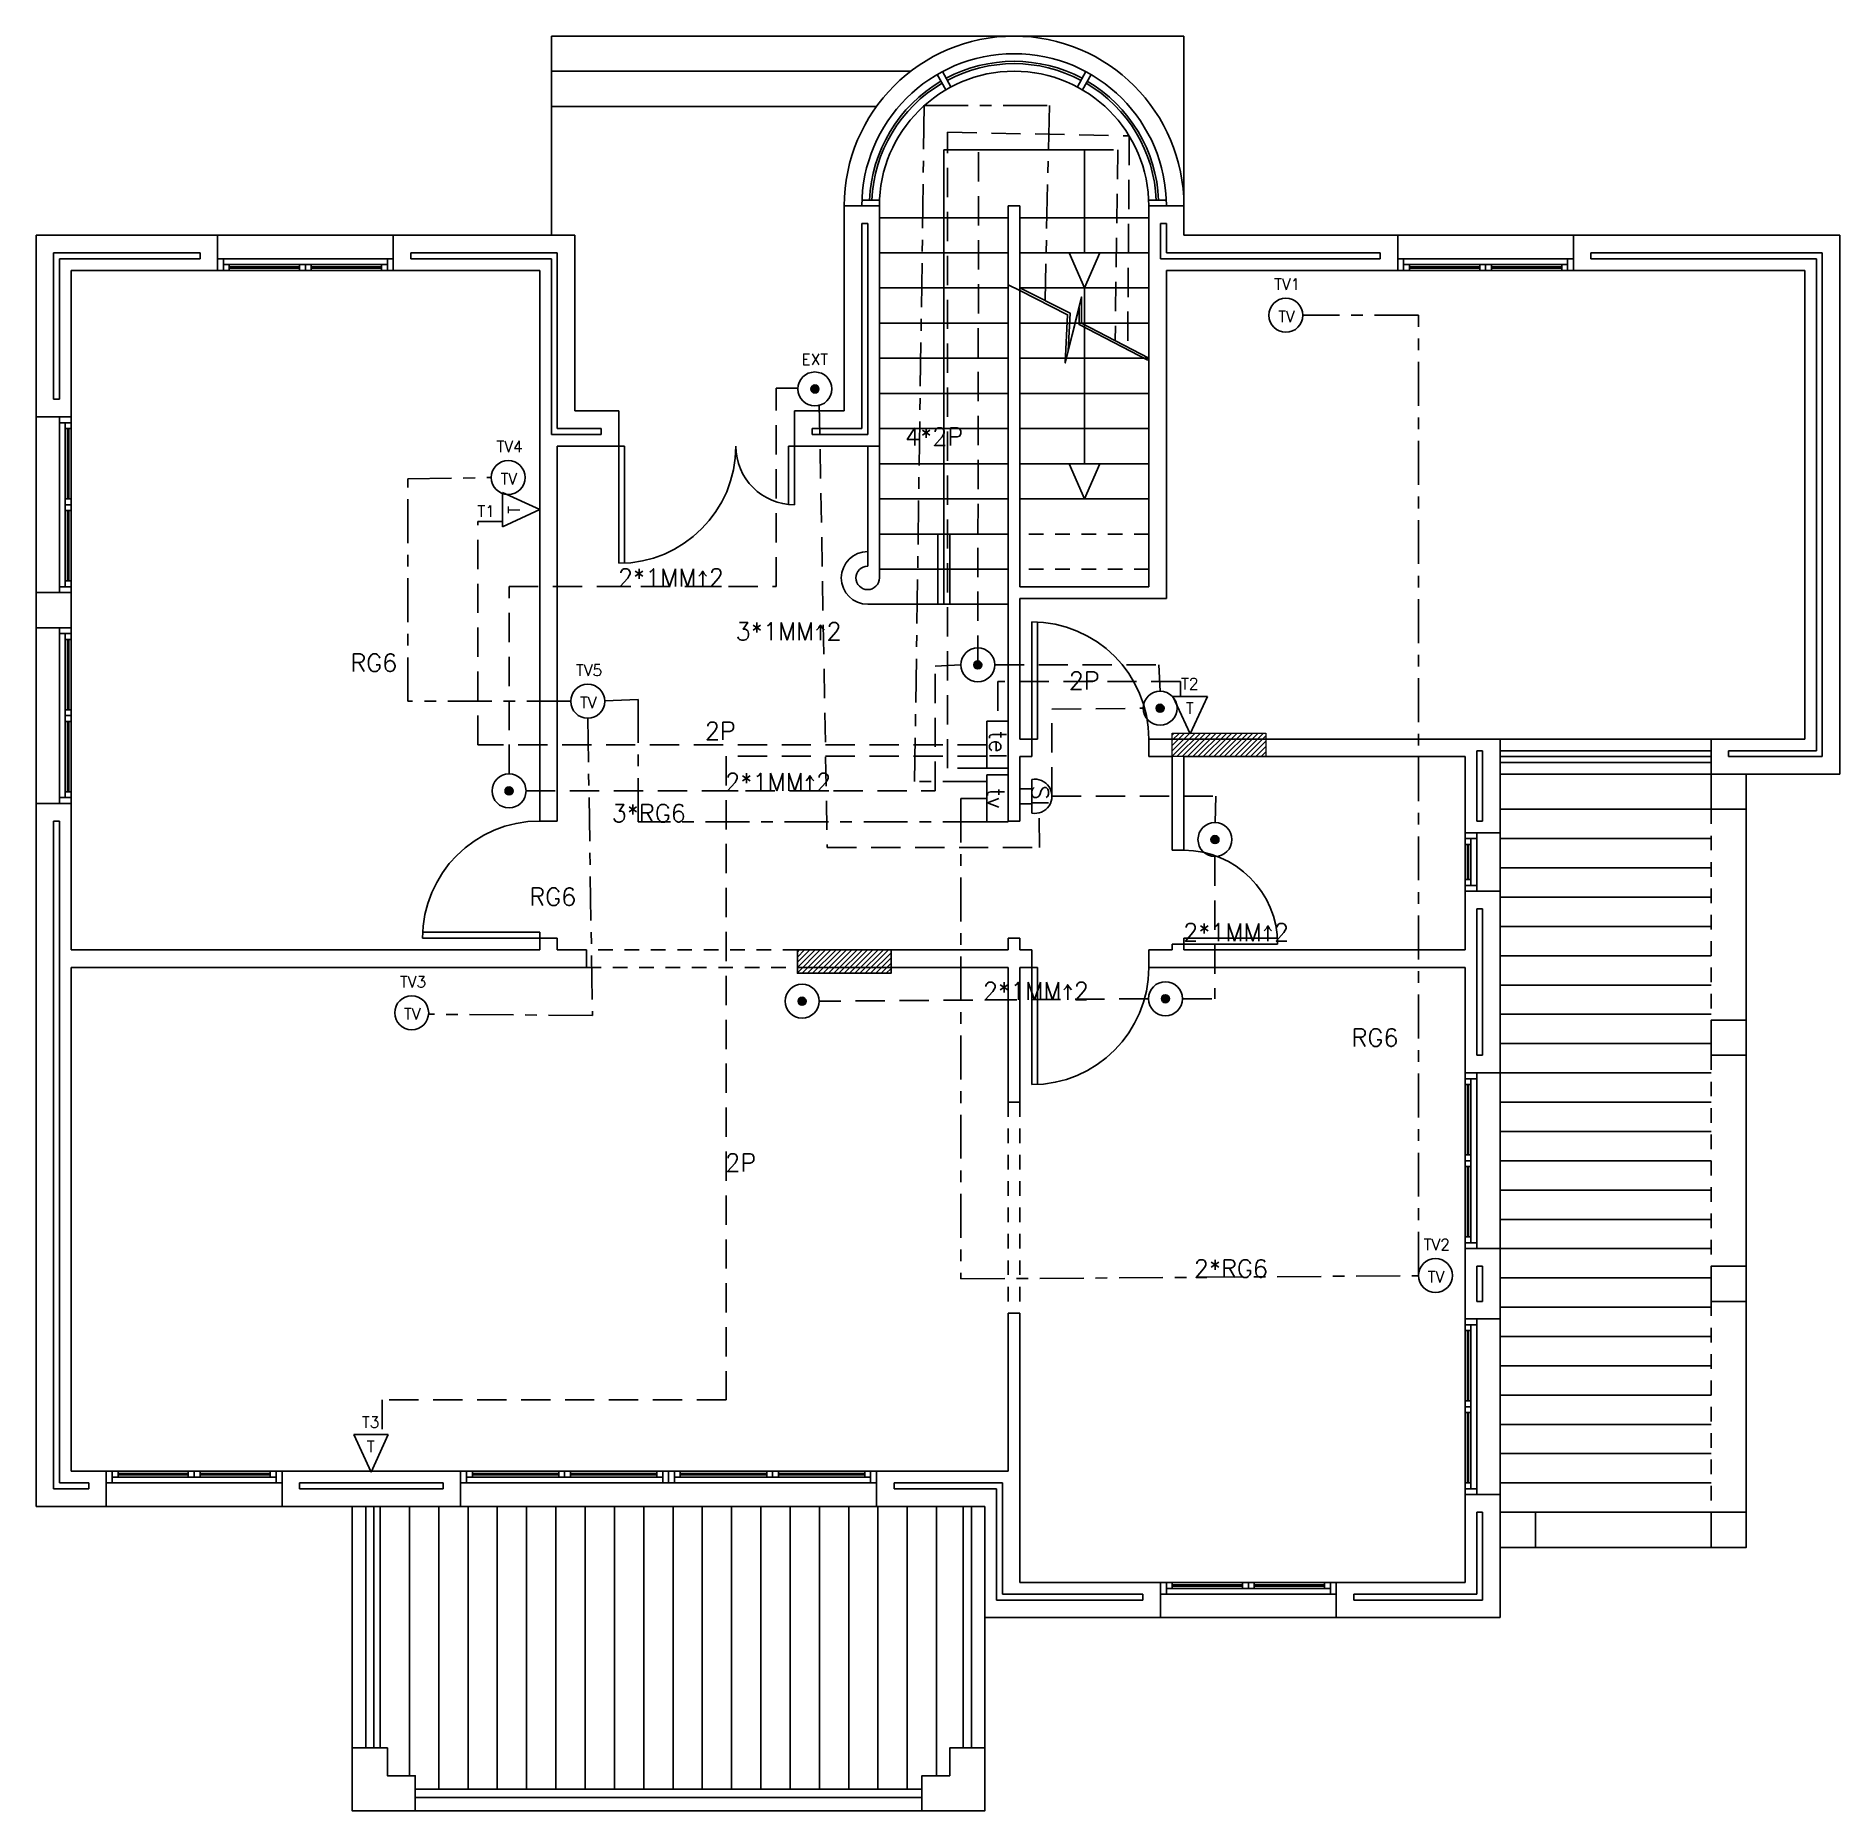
# Model space of a CAD drawing. Header units: millimetres. Extents: x -1167.6 to -1111.9, y 13007.9 to 13069.
# Drawn here: x -1127.31 to -1111.91, y 13053.82 to 13068.97 of the extents above; entities that cross this region are included whole.
import ezdxf
from ezdxf.enums import TextEntityAlignment as Align

# ---------------------------------------------------------------- set-up
doc = ezdxf.new("R2010")
doc.units = ezdxf.units.MM
doc.header["$LTSCALE"] = 0.5
for name, pattern in [('CENTER2', [1.125, 0.75, -0.125, 0.125, -0.125]), ('DASHED', [0.75, 0.5, -0.25]), ('HIDDEN', [0.375, 0.25, -0.125])]:
    doc.linetypes.add(name, pattern=pattern)
for name, color, linetype in [('1lowpower', 4, 'CONTINUOUS'), ('A-DOOR', 4, 'CONTINUOUS'), ('A-FLOR-STRS', 2, 'CONTINUOUS'), ('A-WALL', 7, 'CONTINUOUS'), ('A-WINDOW', 150, 'CONTINUOUS'), ('M-BALCONY', 6, 'CONTINUOUS'), ('M-FURN', 31, 'CONTINUOUS'), ('M-HANDRAIL', 251, 'CONTINUOUS'), ('M-LINTELS', 251, 'HIDDEN'), ('M-outline-wall', 3, 'CONTINUOUS'), ('M-SANITARY', 1, 'CONTINUOUS'), ('M-ST-ELE', 7, 'CONTINUOUS'), ('M-TILING', 251, 'CONTINUOUS')]:
    doc.layers.add(name, color=color, linetype=linetype)
doc.layers.add('doors', color=2, linetype='CONTINUOUS', lineweight=9)
doc.layers.get('M-SANITARY').off()
doc.styles.get("Standard").update_dxf_attribs({"font": 'romans.shx', "width": 0.8})

msp = doc.modelspace()

# ---------------------------------------------------------------- texts
at = {"layer": '1lowpower', "ltscale": 20}
for s, height, p in [('TV1', 0.0966, (-1116.63, 13066.848)), ('TV', 0.0966, (-1116.637, 13066.573)), ('EXT', 0.0966, (-1120.664, 13066.207)), ('4*2P', 0.1508, (-1119.645, 13065.548)), ('TV4', 0.0966, (-1123.269, 13065.463)), ('TV', 0.0966, (-1123.276, 13065.188)), ('T1', 0.0966, (-1123.469, 13064.911)), ('2*1MM^ 2', 0.1508, (-1121.892, 13064.344)), ('3*1MM^ 2', 0.1508, (-1120.887, 13063.885)), ('RG6', 0.1508, (-1124.428, 13063.617)), ('TV5', 0.0966, (-1122.59, 13063.553)), ('2P', 0.1508, (-1118.363, 13063.464)), ('T2', 0.0966, (-1117.462, 13063.438)), ('TV', 0.0966, (-1122.597, 13063.278)), ('T', 0.0966, (-1117.462, 13063.229)), ('2P', 0.1508, (-1121.47, 13063.035)), ('2*1MM^ 2', 0.1508, (-1120.976, 13062.599)), ('3*RG6', 0.1508, (-1122.081, 13062.333)), ('RG6', 0.1508, (-1122.9, 13061.62)), ('2*1MM^ 2', 0.1508, (-1117.067, 13061.317)), ('TV3', 0.0966, (-1124.093, 13060.894)), ('2*1MM^ 2', 0.1508, (-1118.776, 13060.814)), ('TV', 0.0966, (-1124.1, 13060.62)), ('RG6', 0.1508, (-1115.881, 13060.417)), ('2P', 0.1508, (-1121.296, 13059.35)), ('TV2', 0.0966, (-1115.353, 13058.65)), ('2*RG6', 0.1508, (-1117.111, 13058.446)), ('TV', 0.0966, (-1115.36, 13058.376)), ('T3', 0.0966, (-1124.455, 13057.136)), ('T', 0.0966, (-1124.455, 13056.927))]:
    msp.add_text(s, height=height, dxfattribs=at).set_placement(p, align=Align.MIDDLE)
for s, height, rotation, p in [('T', 0.0966, 90, (-1123.229, 13064.922)), ('SI', 0.1432, 270, (-1118.74, 13062.484))]:
    msp.add_text(s, height=height, rotation=rotation, dxfattribs=at).set_placement(p, align=Align.MIDDLE)
at = {"layer": '1lowpower'}
for s, p in [('tel', (-1119.099, 13062.917)), ('tv', (-1119.116, 13062.459))]:
    msp.add_text(s, height=0.1468, rotation=270, dxfattribs=at).set_placement(p, align=Align.MIDDLE)

# ---------------------------------------------------------------- blocks, each defined once
blk = doc.blocks.new('D1000')
at = {"layer": 'A-DOOR'}
for p, q in [((0, 0), (-1000, 0)), ((0, 50), (-999, 50)), ((0, 50), (0, 0))]:
    blk.add_line(p, q, dxfattribs=at)
blk.add_arc((0, 0), 1000, 90, 180, dxfattribs=at)
blk = doc.blocks.new('d1.4')
at = {"layer": 'A-DOOR'}
for p, q in [((0, 0), (0, 1)), ((0.05, 0), (0.05, 0.999)), ((1.45, 0), (1.45, 0.497)), ((1.5, 0), (1.5, 0.5)), ((0, 0), (0.05, 0)), ((1.5, 0), (1.45, 0))]:
    blk.add_line(p, q, dxfattribs=at)
for centre, radius, start, end in [((0, 0), 1, 0, 90), ((1.5, 0), 0.5, 90, 180)]:
    blk.add_arc(centre, radius, start, end, dxfattribs=at)
blk = doc.blocks.new('D800')
at = {"layer": 'A-DOOR'}
for p, q in [((0, 0), (0, 50)), ((0, 50), (798, 50)), ((0, 0), (0, 50)), ((0, 0), (800, 0))]:
    blk.add_line(p, q, dxfattribs=at)
blk.add_arc((0, 0), 800, 0, 90, dxfattribs=at)

# ---------------------------------------------------------------- hatches: boundary and pattern name
at = {"layer": 'A-FLOR-STRS'}
h = msp.add_hatch(dxfattribs=at)
h.set_pattern_fill('ANSI31', color=256, scale=0.01)
h.set_pattern_definition([(45, (79.079495, 46.508607), (-0.0224506403, 0.0224506403), [])])
h.paths.add_polyline_path([(-1120.812, 13061.166), (-1120.812, 13060.966), (-1120.012, 13060.966), (-1120.012, 13061.166)])
at = {"layer": 'doors'}
h = msp.add_hatch(dxfattribs=at)
h.set_pattern_fill('ANSI31', color=256, scale=0.01)
h.set_pattern_definition([(45, (82.279495, 48.358567), (-0.0224506403, 0.0224506403), [])])
h.paths.add_polyline_path([(-1117.612, 13063.016), (-1117.612, 13062.816), (-1116.812, 13062.816), (-1116.812, 13063.016)])

# ---------------------------------------------------------------- linework, layer by layer
at = {"layer": '1lowpower', "linetype": 'CENTER2'}
for p, q in [((-1119.811, 13062.602), (-1119.729, 13068.373)), ((-1119.729, 13068.373), (-1118.661, 13068.373)), ((-1118.661, 13068.373), (-1118.698, 13066.709)), ((-1115.51, 13066.584), (-1116.497, 13066.583)), ((-1115.51, 13058.385), (-1115.51, 13066.584)), ((-1124.139, 13065.186), (-1123.426, 13065.198)), ((-1124.139, 13063.288), (-1124.139, 13065.186)), ((-1122.747, 13063.288), (-1124.139, 13063.288)), ((-1122.172, 13063.303), (-1122.457, 13063.293)), ((-1122.172, 13062.258), (-1122.172, 13063.303)), ((-1122.602, 13063.143), (-1122.561, 13060.606)), ((-1119.196, 13062.602), (-1119.811, 13062.602)), ((-1119.196, 13062.459), (-1119.416, 13062.459)), ((-1119.416, 13062.459), (-1119.416, 13058.357)), ((-1119.196, 13062.258), (-1122.172, 13062.258)), ((-1122.561, 13060.606), (-1123.96, 13060.617)), ((-1119.416, 13058.357), (-1115.51, 13058.385))]:
    msp.add_line(p, q, dxfattribs=at)
at = {"layer": '1lowpower', "linetype": 'DASHED'}
for p, q in [((-1119.531, 13062.716), (-1119.531, 13068.146)), ((-1119.531, 13068.146), (-1117.979, 13068.114)), ((-1119.272, 13063.599), (-1119.265, 13067.994)), ((-1119.265, 13067.994), (-1118.362, 13067.994)), ((-1118.362, 13067.994), (-1118.077, 13067.994)), ((-1118.077, 13067.994), (-1118.099, 13066.366)), ((-1117.979, 13068.114), (-1117.992, 13066.31)), ((-1120.994, 13064.269), (-1120.994, 13065.962)), ((-1120.994, 13065.962), (-1120.807, 13065.962)), ((-1120.625, 13065.814), (-1120.557, 13062.041)), ((-1123.539, 13062.917), (-1123.539, 13064.822)), ((-1123.539, 13064.822), (-1123.331, 13064.822)), ((-1123.274, 13062.668), (-1123.274, 13064.269)), ((-1123.274, 13064.269), (-1120.994, 13064.269)), ((-1119.637, 13063.587), (-1119.417, 13063.599)), ((-1119.637, 13062.523), (-1119.637, 13063.587)), ((-1119.127, 13063.599), (-1117.725, 13063.599)), ((-1117.725, 13063.599), (-1117.715, 13063.374)), ((-1117.541, 13063.458), (-1119.1, 13063.458)), ((-1119.1, 13063.458), (-1119.1, 13063.117)), ((-1117.541, 13063.33), (-1117.541, 13063.458)), ((-1118.639, 13063.221), (-1117.86, 13063.229)), ((-1118.639, 13062.477), (-1118.639, 13063.221)), ((-1119.196, 13062.917), (-1123.539, 13062.917)), ((-1119.196, 13062.82), (-1121.421, 13062.82)), ((-1121.421, 13062.82), (-1121.421, 13057.326)), ((-1119.196, 13062.716), (-1119.531, 13062.716)), ((-1123.129, 13062.523), (-1119.637, 13062.523)), ((-1118.639, 13062.477), (-1117.24, 13062.477)), ((-1117.24, 13062.477), (-1117.244, 13062.253)), ((-1118.745, 13062.041), (-1118.75, 13062.336)), ((-1120.557, 13062.041), (-1118.745, 13062.041)), ((-1117.247, 13061.963), (-1117.247, 13060.749)), ((-1117.815, 13060.749), (-1120.627, 13060.728)), ((-1117.525, 13060.749), (-1117.247, 13060.749)), ((-1121.421, 13057.326), (-1124.357, 13057.326)), ((-1124.357, 13057.326), (-1124.357, 13057.028))]:
    msp.add_line(p, q, dxfattribs=at)
at = {"layer": '1lowpower', "ltscale": 20}
for p, q in [((-1120.697, 13065.95), (-1120.659, 13065.988)), ((-1120.697, 13065.951), (-1120.66, 13065.988)), ((-1120.697, 13065.952), (-1120.66, 13065.988)), ((-1120.697, 13065.953), (-1120.661, 13065.988)), ((-1120.697, 13065.954), (-1120.662, 13065.988)), ((-1120.697, 13065.954), (-1120.663, 13065.988)), ((-1120.697, 13065.955), (-1120.664, 13065.988)), ((-1120.697, 13065.956), (-1120.665, 13065.988)), ((-1120.697, 13065.957), (-1120.666, 13065.988)), ((-1120.697, 13065.958), (-1120.667, 13065.988)), ((-1120.696, 13065.947), (-1120.656, 13065.988)), ((-1120.696, 13065.948), (-1120.657, 13065.988)), ((-1120.696, 13065.949), (-1120.657, 13065.988)), ((-1120.696, 13065.95), (-1120.658, 13065.988)), ((-1120.696, 13065.959), (-1120.668, 13065.988)), ((-1120.696, 13065.96), (-1120.669, 13065.988)), ((-1120.696, 13065.945), (-1120.654, 13065.987)), ((-1120.696, 13065.946), (-1120.655, 13065.987)), ((-1120.696, 13065.947), (-1120.655, 13065.987)), ((-1120.696, 13065.961), (-1120.67, 13065.987)), ((-1120.696, 13065.962), (-1120.671, 13065.987)), ((-1120.695, 13065.944), (-1120.653, 13065.987)), ((-1120.695, 13065.945), (-1120.653, 13065.987)), ((-1120.695, 13065.963), (-1120.672, 13065.987)), ((-1120.695, 13065.942), (-1120.651, 13065.986)), ((-1120.695, 13065.943), (-1120.651, 13065.986)), ((-1120.695, 13065.943), (-1120.652, 13065.986)), ((-1120.695, 13065.965), (-1120.673, 13065.986)), ((-1120.695, 13065.966), (-1120.675, 13065.986)), ((-1120.694, 13065.941), (-1120.649, 13065.986)), ((-1120.694, 13065.941), (-1120.65, 13065.986)), ((-1120.694, 13065.94), (-1120.648, 13065.985)), ((-1120.694, 13065.94), (-1120.649, 13065.985)), ((-1120.694, 13065.967), (-1120.676, 13065.985)), ((-1120.693, 13065.939), (-1120.648, 13065.985)), ((-1120.693, 13065.969), (-1120.678, 13065.985)), ((-1120.693, 13065.938), (-1120.647, 13065.984)), ((-1120.693, 13065.938), (-1120.647, 13065.984)), ((-1120.692, 13065.937), (-1120.645, 13065.984)), ((-1120.692, 13065.937), (-1120.646, 13065.984)), ((-1120.692, 13065.971), (-1120.679, 13065.984)), ((-1120.692, 13065.936), (-1120.645, 13065.983)), ((-1120.691, 13065.935), (-1120.644, 13065.983)), ((-1120.691, 13065.936), (-1120.644, 13065.983)), ((-1120.691, 13065.935), (-1120.643, 13065.982)), ((-1120.691, 13065.973), (-1120.681, 13065.982)), ((-1120.69, 13065.934), (-1120.642, 13065.982)), ((-1120.69, 13065.934), (-1120.643, 13065.982)), ((-1120.69, 13065.933), (-1120.642, 13065.981)), ((-1120.689, 13065.933), (-1120.641, 13065.981)), ((-1120.689, 13065.932), (-1120.64, 13065.98)), ((-1120.689, 13065.932), (-1120.641, 13065.98)), ((-1120.688, 13065.931), (-1120.64, 13065.98)), ((-1120.688, 13065.977), (-1120.685, 13065.98)), ((-1120.688, 13065.931), (-1120.64, 13065.979)), ((-1120.687, 13065.93), (-1120.639, 13065.979)), ((-1120.687, 13065.93), (-1120.638, 13065.978)), ((-1120.687, 13065.93), (-1120.639, 13065.978)), ((-1120.686, 13065.929), (-1120.637, 13065.977)), ((-1120.686, 13065.929), (-1120.638, 13065.977)), ((-1120.685, 13065.928), (-1120.637, 13065.977)), ((-1120.685, 13065.928), (-1120.637, 13065.976)), ((-1120.684, 13065.928), (-1120.636, 13065.976)), ((-1120.684, 13065.927), (-1120.636, 13065.975)), ((-1120.683, 13065.927), (-1120.635, 13065.975)), ((-1120.683, 13065.926), (-1120.635, 13065.974)), ((-1120.682, 13065.926), (-1120.635, 13065.974)), ((-1120.682, 13065.926), (-1120.634, 13065.973)), ((-1120.681, 13065.925), (-1120.634, 13065.973)), ((-1120.681, 13065.925), (-1120.634, 13065.972)), ((-1120.68, 13065.925), (-1120.633, 13065.972)), ((-1120.68, 13065.924), (-1120.633, 13065.971)), ((-1120.679, 13065.924), (-1120.633, 13065.971)), ((-1120.679, 13065.924), (-1120.632, 13065.97)), ((-1120.678, 13065.923), (-1120.632, 13065.969)), ((-1120.678, 13065.924), (-1120.632, 13065.969)), ((-1120.677, 13065.923), (-1120.632, 13065.968)), ((-1120.676, 13065.923), (-1120.631, 13065.968)), ((-1120.676, 13065.922), (-1120.631, 13065.967)), ((-1120.675, 13065.922), (-1120.631, 13065.967)), ((-1120.675, 13065.922), (-1120.631, 13065.966)), ((-1120.674, 13065.922), (-1120.63, 13065.965)), ((-1120.673, 13065.922), (-1120.63, 13065.965)), ((-1120.673, 13065.921), (-1120.63, 13065.964)), ((-1120.672, 13065.921), (-1120.63, 13065.963)), ((-1120.671, 13065.921), (-1120.63, 13065.963)), ((-1120.671, 13065.921), (-1120.629, 13065.962)), ((-1120.67, 13065.921), (-1120.629, 13065.961)), ((-1120.669, 13065.92), (-1120.629, 13065.961)), ((-1120.668, 13065.92), (-1120.629, 13065.96)), ((-1120.668, 13065.92), (-1120.629, 13065.959)), ((-1120.667, 13065.92), (-1120.629, 13065.958)), ((-1120.666, 13065.92), (-1120.629, 13065.958)), ((-1120.665, 13065.92), (-1120.629, 13065.957)), ((-1120.665, 13065.92), (-1120.629, 13065.956)), ((-1120.664, 13065.92), (-1120.628, 13065.955)), ((-1120.663, 13065.92), (-1120.628, 13065.954)), ((-1120.662, 13065.92), (-1120.628, 13065.954)), ((-1120.661, 13065.92), (-1120.628, 13065.953)), ((-1120.66, 13065.92), (-1120.629, 13065.952)), ((-1120.659, 13065.92), (-1120.629, 13065.951)), ((-1120.658, 13065.92), (-1120.629, 13065.95)), ((-1120.657, 13065.92), (-1120.629, 13065.949)), ((-1120.656, 13065.92), (-1120.629, 13065.948)), ((-1120.655, 13065.921), (-1120.629, 13065.947)), ((-1120.654, 13065.921), (-1120.629, 13065.946)), ((-1120.653, 13065.921), (-1120.63, 13065.944)), ((-1120.652, 13065.922), (-1120.63, 13065.943)), ((-1120.651, 13065.922), (-1120.631, 13065.942)), ((-1120.649, 13065.923), (-1120.631, 13065.94)), ((-1120.648, 13065.923), (-1120.632, 13065.939)), ((-1120.646, 13065.924), (-1120.633, 13065.937)), ((-1120.643, 13065.926), (-1120.634, 13065.935)), ((-1120.639, 13065.929), (-1120.638, 13065.93)), ((-1123.331, 13065.071), (-1123.012, 13064.924)), ((-1123.331, 13064.777), (-1123.331, 13065.071)), ((-1123.012, 13064.924), (-1123.331, 13064.777)), ((-1119.307, 13063.598), (-1119.271, 13063.633)), ((-1119.307, 13063.598), (-1119.272, 13063.633)), ((-1119.307, 13063.599), (-1119.273, 13063.633)), ((-1119.307, 13063.6), (-1119.274, 13063.633)), ((-1119.306, 13063.593), (-1119.266, 13063.633)), ((-1119.306, 13063.594), (-1119.267, 13063.633)), ((-1119.306, 13063.594), (-1119.268, 13063.633)), ((-1119.306, 13063.595), (-1119.269, 13063.633)), ((-1119.306, 13063.596), (-1119.269, 13063.633)), ((-1119.306, 13063.597), (-1119.27, 13063.633)), ((-1119.306, 13063.601), (-1119.275, 13063.633)), ((-1119.306, 13063.602), (-1119.275, 13063.633)), ((-1119.306, 13063.603), (-1119.276, 13063.633)), ((-1119.306, 13063.604), (-1119.277, 13063.633)), ((-1119.306, 13063.605), (-1119.278, 13063.633)), ((-1119.306, 13063.591), (-1119.264, 13063.632)), ((-1119.306, 13063.592), (-1119.265, 13063.632)), ((-1119.306, 13063.592), (-1119.266, 13063.632)), ((-1119.306, 13063.606), (-1119.279, 13063.632)), ((-1119.306, 13063.607), (-1119.281, 13063.632)), ((-1119.305, 13063.589), (-1119.262, 13063.632)), ((-1119.305, 13063.589), (-1119.263, 13063.632)), ((-1119.305, 13063.59), (-1119.264, 13063.632)), ((-1119.305, 13063.608), (-1119.282, 13063.632)), ((-1119.305, 13063.588), (-1119.261, 13063.631)), ((-1119.305, 13063.588), (-1119.262, 13063.631)), ((-1119.305, 13063.61), (-1119.283, 13063.631)), ((-1119.304, 13063.586), (-1119.26, 13063.631)), ((-1119.304, 13063.587), (-1119.26, 13063.631)), ((-1119.304, 13063.611), (-1119.284, 13063.631)), ((-1119.304, 13063.585), (-1119.259, 13063.63)), ((-1119.304, 13063.586), (-1119.259, 13063.63)), ((-1119.304, 13063.612), (-1119.286, 13063.63)), ((-1119.303, 13063.584), (-1119.257, 13063.63)), ((-1119.303, 13063.585), (-1119.258, 13063.63)), ((-1119.303, 13063.614), (-1119.287, 13063.63)), ((-1119.303, 13063.583), (-1119.256, 13063.629)), ((-1119.303, 13063.583), (-1119.257, 13063.629)), ((-1119.302, 13063.582), (-1119.256, 13063.629)), ((-1119.302, 13063.616), (-1119.289, 13063.629)), ((-1119.302, 13063.581), (-1119.255, 13063.628)), ((-1119.302, 13063.582), (-1119.255, 13063.628)), ((-1119.301, 13063.581), (-1119.254, 13063.628)), ((-1119.301, 13063.58), (-1119.253, 13063.627)), ((-1119.301, 13063.58), (-1119.254, 13063.627)), ((-1119.301, 13063.618), (-1119.291, 13063.627)), ((-1119.3, 13063.579), (-1119.253, 13063.627)), ((-1119.3, 13063.579), (-1119.252, 13063.626)), ((-1119.299, 13063.578), (-1119.251, 13063.626)), ((-1119.299, 13063.578), (-1119.252, 13063.626)), ((-1119.299, 13063.577), (-1119.251, 13063.625)), ((-1119.298, 13063.577), (-1119.25, 13063.625)), ((-1119.298, 13063.621), (-1119.295, 13063.625)), ((-1119.298, 13063.576), (-1119.249, 13063.624)), ((-1119.298, 13063.576), (-1119.25, 13063.624)), ((-1119.297, 13063.575), (-1119.249, 13063.624)), ((-1119.297, 13063.575), (-1119.248, 13063.623)), ((-1119.296, 13063.575), (-1119.248, 13063.623)), ((-1119.296, 13063.574), (-1119.248, 13063.622)), ((-1119.295, 13063.574), (-1119.247, 13063.622)), ((-1119.295, 13063.573), (-1119.246, 13063.621)), ((-1119.295, 13063.573), (-1119.247, 13063.621)), ((-1119.294, 13063.572), (-1119.246, 13063.621)), ((-1119.294, 13063.572), (-1119.246, 13063.62)), ((-1119.293, 13063.572), (-1119.245, 13063.62)), ((-1119.293, 13063.571), (-1119.245, 13063.619)), ((-1119.292, 13063.571), (-1119.244, 13063.619)), ((-1119.292, 13063.571), (-1119.244, 13063.618)), ((-1119.291, 13063.57), (-1119.244, 13063.618)), ((-1119.291, 13063.57), (-1119.243, 13063.617)), ((-1119.29, 13063.57), (-1119.243, 13063.617)), ((-1119.289, 13063.569), (-1119.243, 13063.616)), ((-1119.289, 13063.569), (-1119.242, 13063.615)), ((-1119.288, 13063.569), (-1119.242, 13063.615)), ((-1119.288, 13063.568), (-1119.242, 13063.614)), ((-1119.287, 13063.568), (-1119.242, 13063.614)), ((-1119.287, 13063.568), (-1119.241, 13063.613)), ((-1119.286, 13063.568), (-1119.241, 13063.613)), ((-1119.285, 13063.567), (-1119.241, 13063.612)), ((-1119.285, 13063.567), (-1119.241, 13063.611)), ((-1119.284, 13063.567), (-1119.24, 13063.611)), ((-1119.284, 13063.567), (-1119.24, 13063.61)), ((-1119.283, 13063.566), (-1119.24, 13063.61)), ((-1119.282, 13063.566), (-1119.24, 13063.609)), ((-1119.282, 13063.566), (-1119.239, 13063.608)), ((-1119.281, 13063.566), (-1119.239, 13063.608)), ((-1119.28, 13063.566), (-1119.239, 13063.607)), ((-1119.28, 13063.566), (-1119.239, 13063.606)), ((-1119.279, 13063.565), (-1119.239, 13063.605)), ((-1119.278, 13063.565), (-1119.239, 13063.605)), ((-1119.277, 13063.565), (-1119.239, 13063.604)), ((-1119.277, 13063.565), (-1119.238, 13063.603)), ((-1119.276, 13063.565), (-1119.238, 13063.603)), ((-1119.275, 13063.565), (-1119.238, 13063.602)), ((-1119.274, 13063.565), (-1119.238, 13063.601)), ((-1119.274, 13063.565), (-1119.238, 13063.6)), ((-1119.273, 13063.565), (-1119.238, 13063.599)), ((-1119.272, 13063.565), (-1119.238, 13063.598)), ((-1119.271, 13063.565), (-1119.238, 13063.598)), ((-1119.27, 13063.565), (-1119.238, 13063.597)), ((-1119.269, 13063.565), (-1119.238, 13063.596)), ((-1119.268, 13063.565), (-1119.238, 13063.595)), ((-1119.267, 13063.565), (-1119.239, 13063.594)), ((-1119.266, 13063.565), (-1119.239, 13063.593)), ((-1119.265, 13063.566), (-1119.239, 13063.592)), ((-1119.264, 13063.566), (-1119.239, 13063.591)), ((-1119.263, 13063.566), (-1119.24, 13063.589)), ((-1119.262, 13063.566), (-1119.24, 13063.588)), ((-1119.26, 13063.567), (-1119.24, 13063.587)), ((-1119.259, 13063.568), (-1119.241, 13063.585)), ((-1119.257, 13063.568), (-1119.242, 13063.584)), ((-1119.255, 13063.569), (-1119.243, 13063.582)), ((-1119.253, 13063.571), (-1119.244, 13063.58)), ((-1119.249, 13063.574), (-1119.248, 13063.575)), ((-1117.749, 13063.224), (-1117.71, 13063.263)), ((-1117.749, 13063.225), (-1117.711, 13063.263)), ((-1117.749, 13063.226), (-1117.712, 13063.263)), ((-1117.749, 13063.227), (-1117.713, 13063.263)), ((-1117.749, 13063.228), (-1117.713, 13063.263)), ((-1117.749, 13063.228), (-1117.714, 13063.263)), ((-1117.749, 13063.229), (-1117.715, 13063.263)), ((-1117.749, 13063.23), (-1117.716, 13063.263)), ((-1117.749, 13063.231), (-1117.717, 13063.263)), ((-1117.749, 13063.232), (-1117.718, 13063.263)), ((-1117.749, 13063.233), (-1117.719, 13063.263)), ((-1117.748, 13063.224), (-1117.709, 13063.263)), ((-1117.748, 13063.234), (-1117.72, 13063.263)), ((-1117.748, 13063.22), (-1117.706, 13063.262)), ((-1117.748, 13063.221), (-1117.707, 13063.262)), ((-1117.748, 13063.221), (-1117.707, 13063.262)), ((-1117.748, 13063.222), (-1117.708, 13063.262)), ((-1117.748, 13063.223), (-1117.709, 13063.262)), ((-1117.748, 13063.235), (-1117.721, 13063.262)), ((-1117.748, 13063.236), (-1117.722, 13063.262)), ((-1117.748, 13063.237), (-1117.723, 13063.262)), ((-1117.747, 13063.219), (-1117.705, 13063.262)), ((-1117.747, 13063.238), (-1117.724, 13063.262)), ((-1117.747, 13063.217), (-1117.703, 13063.261)), ((-1117.747, 13063.217), (-1117.703, 13063.261)), ((-1117.747, 13063.218), (-1117.704, 13063.261)), ((-1117.747, 13063.219), (-1117.705, 13063.261)), ((-1117.747, 13063.239), (-1117.725, 13063.261)), ((-1117.747, 13063.241), (-1117.727, 13063.261)), ((-1117.746, 13063.216), (-1117.702, 13063.261)), ((-1117.746, 13063.214), (-1117.7, 13063.26)), ((-1117.746, 13063.215), (-1117.701, 13063.26)), ((-1117.746, 13063.216), (-1117.701, 13063.26)), ((-1117.746, 13063.242), (-1117.728, 13063.26)), ((-1117.745, 13063.214), (-1117.7, 13063.26)), ((-1117.745, 13063.244), (-1117.73, 13063.26)), ((-1117.745, 13063.213), (-1117.699, 13063.259)), ((-1117.745, 13063.213), (-1117.699, 13063.259)), ((-1117.744, 13063.212), (-1117.698, 13063.259)), ((-1117.744, 13063.246), (-1117.731, 13063.259)), ((-1117.744, 13063.211), (-1117.696, 13063.258)), ((-1117.744, 13063.211), (-1117.697, 13063.258)), ((-1117.744, 13063.212), (-1117.697, 13063.258)), ((-1117.743, 13063.21), (-1117.695, 13063.257)), ((-1117.743, 13063.21), (-1117.696, 13063.257)), ((-1117.743, 13063.248), (-1117.734, 13063.257)), ((-1117.742, 13063.209), (-1117.695, 13063.257)), ((-1117.742, 13063.208), (-1117.694, 13063.256)), ((-1117.742, 13063.209), (-1117.694, 13063.256)), ((-1117.741, 13063.208), (-1117.693, 13063.256)), ((-1117.741, 13063.207), (-1117.692, 13063.255)), ((-1117.741, 13063.207), (-1117.693, 13063.255)), ((-1117.74, 13063.251), (-1117.737, 13063.255)), ((-1117.74, 13063.206), (-1117.692, 13063.254)), ((-1117.74, 13063.206), (-1117.692, 13063.254)), ((-1117.739, 13063.205), (-1117.691, 13063.254)), ((-1117.739, 13063.204), (-1117.69, 13063.253)), ((-1117.739, 13063.205), (-1117.691, 13063.253)), ((-1117.738, 13063.204), (-1117.689, 13063.252)), ((-1117.738, 13063.204), (-1117.69, 13063.252)), ((-1117.737, 13063.203), (-1117.689, 13063.251)), ((-1117.737, 13063.203), (-1117.689, 13063.251)), ((-1117.736, 13063.202), (-1117.688, 13063.251)), ((-1117.736, 13063.202), (-1117.688, 13063.25)), ((-1117.735, 13063.202), (-1117.687, 13063.25)), ((-1117.735, 13063.201), (-1117.687, 13063.249)), ((-1117.734, 13063.201), (-1117.687, 13063.249)), ((-1117.734, 13063.201), (-1117.686, 13063.248)), ((-1117.733, 13063.2), (-1117.686, 13063.248)), ((-1117.733, 13063.2), (-1117.686, 13063.247)), ((-1117.732, 13063.2), (-1117.685, 13063.247)), ((-1117.732, 13063.199), (-1117.685, 13063.246)), ((-1117.731, 13063.199), (-1117.684, 13063.245)), ((-1117.731, 13063.199), (-1117.685, 13063.245)), ((-1117.73, 13063.198), (-1117.684, 13063.244)), ((-1117.73, 13063.198), (-1117.684, 13063.244)), ((-1117.729, 13063.198), (-1117.684, 13063.243)), ((-1117.728, 13063.198), (-1117.683, 13063.243)), ((-1117.728, 13063.197), (-1117.683, 13063.242)), ((-1117.727, 13063.197), (-1117.683, 13063.241)), ((-1117.727, 13063.197), (-1117.683, 13063.241)), ((-1117.726, 13063.197), (-1117.682, 13063.24)), ((-1117.725, 13063.196), (-1117.682, 13063.239)), ((-1117.725, 13063.196), (-1117.682, 13063.239)), ((-1117.724, 13063.196), (-1117.682, 13063.238)), ((-1117.723, 13063.196), (-1117.682, 13063.238)), ((-1117.723, 13063.196), (-1117.681, 13063.237)), ((-1117.722, 13063.195), (-1117.681, 13063.236)), ((-1117.721, 13063.195), (-1117.681, 13063.235)), ((-1117.72, 13063.195), (-1117.681, 13063.235)), ((-1117.72, 13063.195), (-1117.681, 13063.234)), ((-1117.719, 13063.195), (-1117.681, 13063.233)), ((-1117.718, 13063.195), (-1117.681, 13063.232)), ((-1117.717, 13063.195), (-1117.681, 13063.232)), ((-1117.717, 13063.195), (-1117.681, 13063.231)), ((-1117.716, 13063.195), (-1117.68, 13063.23)), ((-1117.715, 13063.195), (-1117.68, 13063.229)), ((-1117.714, 13063.195), (-1117.68, 13063.228)), ((-1117.713, 13063.195), (-1117.68, 13063.227)), ((-1117.712, 13063.195), (-1117.681, 13063.227)), ((-1117.711, 13063.195), (-1117.681, 13063.226)), ((-1117.71, 13063.195), (-1117.681, 13063.225)), ((-1117.71, 13063.195), (-1117.681, 13063.224)), ((-1117.708, 13063.195), (-1117.681, 13063.223)), ((-1117.707, 13063.195), (-1117.681, 13063.222)), ((-1117.706, 13063.196), (-1117.682, 13063.221)), ((-1117.705, 13063.196), (-1117.682, 13063.219)), ((-1117.704, 13063.196), (-1117.682, 13063.218)), ((-1117.703, 13063.197), (-1117.683, 13063.217)), ((-1117.701, 13063.197), (-1117.683, 13063.215)), ((-1117.7, 13063.198), (-1117.684, 13063.214)), ((-1117.698, 13063.199), (-1117.685, 13063.212)), ((-1117.695, 13063.201), (-1117.686, 13063.21)), ((-1117.691, 13063.204), (-1117.69, 13063.205)), ((-1117.459, 13063.011), (-1117.606, 13063.33)), ((-1117.606, 13063.33), (-1117.312, 13063.33)), ((-1117.312, 13063.33), (-1117.459, 13063.011)), ((-1118.912, 13062.541), (-1118.912, 13062.599)), ((-1118.811, 13062.334), (-1118.811, 13062.62)), ((-1123.308, 13062.521), (-1123.271, 13062.558)), ((-1123.308, 13062.521), (-1123.272, 13062.558)), ((-1123.308, 13062.522), (-1123.273, 13062.558)), ((-1123.308, 13062.523), (-1123.273, 13062.558)), ((-1123.308, 13062.524), (-1123.274, 13062.558)), ((-1123.308, 13062.525), (-1123.275, 13062.558)), ((-1123.308, 13062.526), (-1123.276, 13062.558)), ((-1123.308, 13062.518), (-1123.268, 13062.557)), ((-1123.308, 13062.518), (-1123.269, 13062.557)), ((-1123.308, 13062.519), (-1123.269, 13062.557)), ((-1123.308, 13062.52), (-1123.27, 13062.557)), ((-1123.308, 13062.527), (-1123.277, 13062.557)), ((-1123.308, 13062.527), (-1123.278, 13062.557)), ((-1123.308, 13062.528), (-1123.279, 13062.557)), ((-1123.308, 13062.53), (-1123.28, 13062.557)), ((-1123.307, 13062.515), (-1123.266, 13062.557)), ((-1123.307, 13062.516), (-1123.267, 13062.557)), ((-1123.307, 13062.517), (-1123.267, 13062.557)), ((-1123.307, 13062.531), (-1123.281, 13062.557)), ((-1123.307, 13062.532), (-1123.282, 13062.557)), ((-1123.307, 13062.513), (-1123.264, 13062.556)), ((-1123.307, 13062.514), (-1123.265, 13062.556)), ((-1123.307, 13062.515), (-1123.265, 13062.556)), ((-1123.307, 13062.533), (-1123.283, 13062.556)), ((-1123.306, 13062.512), (-1123.263, 13062.556)), ((-1123.306, 13062.513), (-1123.263, 13062.556)), ((-1123.306, 13062.534), (-1123.285, 13062.556)), ((-1123.306, 13062.511), (-1123.261, 13062.555)), ((-1123.306, 13062.511), (-1123.262, 13062.555)), ((-1123.306, 13062.535), (-1123.286, 13062.555)), ((-1123.305, 13062.51), (-1123.26, 13062.555)), ((-1123.305, 13062.51), (-1123.261, 13062.555)), ((-1123.305, 13062.537), (-1123.287, 13062.555)), ((-1123.305, 13062.508), (-1123.259, 13062.554)), ((-1123.305, 13062.509), (-1123.26, 13062.554)), ((-1123.305, 13062.538), (-1123.289, 13062.554)), ((-1123.304, 13062.507), (-1123.258, 13062.554)), ((-1123.304, 13062.508), (-1123.258, 13062.554)), ((-1123.304, 13062.507), (-1123.257, 13062.553)), ((-1123.304, 13062.54), (-1123.291, 13062.553)), ((-1123.303, 13062.506), (-1123.256, 13062.553)), ((-1123.303, 13062.506), (-1123.257, 13062.553)), ((-1123.303, 13062.505), (-1123.256, 13062.552)), ((-1123.302, 13062.504), (-1123.255, 13062.552)), ((-1123.302, 13062.505), (-1123.255, 13062.552)), ((-1123.302, 13062.542), (-1123.293, 13062.552)), ((-1123.302, 13062.504), (-1123.254, 13062.551)), ((-1123.301, 13062.503), (-1123.253, 13062.551)), ((-1123.301, 13062.503), (-1123.254, 13062.551)), ((-1123.301, 13062.502), (-1123.253, 13062.55)), ((-1123.3, 13062.502), (-1123.252, 13062.55)), ((-1123.3, 13062.501), (-1123.251, 13062.549)), ((-1123.3, 13062.501), (-1123.252, 13062.549)), ((-1123.3, 13062.546), (-1123.296, 13062.549)), ((-1123.299, 13062.5), (-1123.251, 13062.549)), ((-1123.299, 13062.5), (-1123.25, 13062.548)), ((-1123.298, 13062.499), (-1123.25, 13062.548)), ((-1123.298, 13062.499), (-1123.25, 13062.547)), ((-1123.297, 13062.498), (-1123.249, 13062.547)), ((-1123.297, 13062.499), (-1123.249, 13062.547)), ((-1123.297, 13062.498), (-1123.248, 13062.546)), ((-1123.296, 13062.497), (-1123.248, 13062.546)), ((-1123.296, 13062.497), (-1123.248, 13062.545)), ((-1123.295, 13062.497), (-1123.247, 13062.545)), ((-1123.295, 13062.496), (-1123.247, 13062.544)), ((-1123.294, 13062.496), (-1123.246, 13062.544)), ((-1123.294, 13062.496), (-1123.246, 13062.543)), ((-1123.293, 13062.495), (-1123.246, 13062.543)), ((-1123.293, 13062.495), (-1123.245, 13062.542)), ((-1123.292, 13062.495), (-1123.245, 13062.542)), ((-1123.292, 13062.494), (-1123.245, 13062.541)), ((-1123.291, 13062.494), (-1123.244, 13062.541)), ((-1123.291, 13062.494), (-1123.244, 13062.54)), ((-1123.29, 13062.493), (-1123.244, 13062.539)), ((-1123.289, 13062.493), (-1123.243, 13062.539)), ((-1123.289, 13062.493), (-1123.243, 13062.538)), ((-1123.288, 13062.492), (-1123.243, 13062.538)), ((-1123.288, 13062.492), (-1123.243, 13062.537)), ((-1123.287, 13062.492), (-1123.242, 13062.537)), ((-1123.286, 13062.492), (-1123.242, 13062.536)), ((-1123.286, 13062.491), (-1123.242, 13062.535)), ((-1123.285, 13062.491), (-1123.242, 13062.535)), ((-1123.285, 13062.491), (-1123.241, 13062.534)), ((-1123.284, 13062.491), (-1123.241, 13062.533)), ((-1123.283, 13062.491), (-1123.241, 13062.533)), ((-1123.283, 13062.49), (-1123.241, 13062.532)), ((-1123.282, 13062.49), (-1123.241, 13062.531)), ((-1123.281, 13062.49), (-1123.241, 13062.531)), ((-1123.281, 13062.49), (-1123.24, 13062.53)), ((-1123.28, 13062.49), (-1123.24, 13062.529)), ((-1123.279, 13062.49), (-1123.24, 13062.529)), ((-1123.278, 13062.49), (-1123.24, 13062.528)), ((-1123.278, 13062.489), (-1123.24, 13062.527)), ((-1123.277, 13062.489), (-1123.24, 13062.526)), ((-1123.276, 13062.489), (-1123.24, 13062.525)), ((-1123.275, 13062.489), (-1123.24, 13062.525)), ((-1123.274, 13062.489), (-1123.24, 13062.524)), ((-1123.273, 13062.489), (-1123.24, 13062.523)), ((-1123.273, 13062.489), (-1123.24, 13062.522)), ((-1123.272, 13062.489), (-1123.24, 13062.521)), ((-1123.271, 13062.489), (-1123.24, 13062.52)), ((-1123.27, 13062.49), (-1123.24, 13062.519)), ((-1123.269, 13062.49), (-1123.24, 13062.518)), ((-1123.268, 13062.49), (-1123.24, 13062.517)), ((-1123.267, 13062.49), (-1123.241, 13062.516)), ((-1123.266, 13062.49), (-1123.241, 13062.515)), ((-1123.264, 13062.491), (-1123.241, 13062.514)), ((-1123.263, 13062.491), (-1123.242, 13062.513)), ((-1123.262, 13062.491), (-1123.242, 13062.511)), ((-1123.26, 13062.492), (-1123.243, 13062.51)), ((-1123.259, 13062.493), (-1123.243, 13062.508)), ((-1123.257, 13062.494), (-1123.244, 13062.507)), ((-1123.255, 13062.495), (-1123.246, 13062.504)), ((-1123.25, 13062.499), (-1123.249, 13062.5)), ((-1118.811, 13062.541), (-1118.912, 13062.541)), ((-1118.811, 13062.412), (-1118.912, 13062.412)), ((-1118.912, 13062.412), (-1118.912, 13062.355)), ((-1117.281, 13062.102), (-1117.241, 13062.142)), ((-1117.281, 13062.103), (-1117.242, 13062.142)), ((-1117.281, 13062.104), (-1117.242, 13062.142)), ((-1117.281, 13062.104), (-1117.243, 13062.142)), ((-1117.281, 13062.105), (-1117.244, 13062.142)), ((-1117.281, 13062.106), (-1117.245, 13062.142)), ((-1117.281, 13062.107), (-1117.246, 13062.142)), ((-1117.281, 13062.108), (-1117.246, 13062.142)), ((-1117.281, 13062.109), (-1117.247, 13062.142)), ((-1117.281, 13062.109), (-1117.248, 13062.142)), ((-1117.281, 13062.11), (-1117.249, 13062.142)), ((-1117.281, 13062.111), (-1117.25, 13062.142)), ((-1117.281, 13062.112), (-1117.251, 13062.142)), ((-1117.281, 13062.113), (-1117.252, 13062.142)), ((-1117.281, 13062.114), (-1117.253, 13062.142)), ((-1117.28, 13062.101), (-1117.24, 13062.142)), ((-1117.28, 13062.101), (-1117.24, 13062.142)), ((-1117.28, 13062.115), (-1117.254, 13062.142)), ((-1117.28, 13062.098), (-1117.237, 13062.141)), ((-1117.28, 13062.099), (-1117.237, 13062.141)), ((-1117.28, 13062.099), (-1117.238, 13062.141)), ((-1117.28, 13062.1), (-1117.239, 13062.141)), ((-1117.28, 13062.116), (-1117.255, 13062.141)), ((-1117.28, 13062.118), (-1117.256, 13062.141)), ((-1117.279, 13062.097), (-1117.236, 13062.141)), ((-1117.279, 13062.119), (-1117.257, 13062.141)), ((-1117.279, 13062.096), (-1117.234, 13062.14)), ((-1117.279, 13062.096), (-1117.235, 13062.14)), ((-1117.279, 13062.097), (-1117.236, 13062.14)), ((-1117.279, 13062.12), (-1117.259, 13062.14)), ((-1117.278, 13062.095), (-1117.234, 13062.14)), ((-1117.278, 13062.121), (-1117.26, 13062.14)), ((-1117.278, 13062.093), (-1117.232, 13062.139)), ((-1117.278, 13062.094), (-1117.232, 13062.139)), ((-1117.278, 13062.094), (-1117.233, 13062.139)), ((-1117.278, 13062.123), (-1117.262, 13062.139)), ((-1117.277, 13062.093), (-1117.231, 13062.139)), ((-1117.277, 13062.091), (-1117.23, 13062.138)), ((-1117.277, 13062.092), (-1117.231, 13062.138)), ((-1117.277, 13062.125), (-1117.264, 13062.138)), ((-1117.276, 13062.091), (-1117.23, 13062.138)), ((-1117.276, 13062.09), (-1117.229, 13062.137)), ((-1117.276, 13062.09), (-1117.229, 13062.137)), ((-1117.275, 13062.089), (-1117.228, 13062.137)), ((-1117.275, 13062.127), (-1117.266, 13062.137)), ((-1117.275, 13062.088), (-1117.227, 13062.136)), ((-1117.275, 13062.089), (-1117.228, 13062.136)), ((-1117.274, 13062.088), (-1117.227, 13062.136)), ((-1117.274, 13062.087), (-1117.226, 13062.135)), ((-1117.274, 13062.087), (-1117.226, 13062.135)), ((-1117.273, 13062.086), (-1117.225, 13062.135)), ((-1117.273, 13062.086), (-1117.225, 13062.134)), ((-1117.273, 13062.131), (-1117.269, 13062.134)), ((-1117.272, 13062.085), (-1117.224, 13062.134)), ((-1117.272, 13062.085), (-1117.223, 13062.133)), ((-1117.272, 13062.085), (-1117.224, 13062.133)), ((-1117.271, 13062.084), (-1117.222, 13062.132)), ((-1117.271, 13062.084), (-1117.223, 13062.132)), ((-1117.27, 13062.083), (-1117.222, 13062.132)), ((-1117.27, 13062.083), (-1117.222, 13062.131)), ((-1117.269, 13062.083), (-1117.221, 13062.131)), ((-1117.269, 13062.082), (-1117.22, 13062.13)), ((-1117.269, 13062.082), (-1117.221, 13062.13)), ((-1117.268, 13062.081), (-1117.22, 13062.129)), ((-1117.268, 13062.081), (-1117.22, 13062.129)), ((-1117.267, 13062.08), (-1117.219, 13062.128)), ((-1117.267, 13062.081), (-1117.219, 13062.128)), ((-1117.266, 13062.08), (-1117.218, 13062.127)), ((-1117.266, 13062.08), (-1117.219, 13062.127)), ((-1117.265, 13062.079), (-1117.218, 13062.126)), ((-1117.265, 13062.079), (-1117.218, 13062.126)), ((-1117.264, 13062.079), (-1117.217, 13062.125)), ((-1117.263, 13062.078), (-1117.217, 13062.125)), ((-1117.263, 13062.078), (-1117.217, 13062.124)), ((-1117.262, 13062.078), (-1117.216, 13062.124)), ((-1117.262, 13062.077), (-1117.216, 13062.123)), ((-1117.261, 13062.077), (-1117.216, 13062.122)), ((-1117.261, 13062.077), (-1117.216, 13062.122)), ((-1117.26, 13062.077), (-1117.215, 13062.121)), ((-1117.259, 13062.076), (-1117.215, 13062.121)), ((-1117.259, 13062.076), (-1117.215, 13062.12)), ((-1117.258, 13062.076), (-1117.214, 13062.119)), ((-1117.258, 13062.076), (-1117.215, 13062.119)), ((-1117.257, 13062.075), (-1117.214, 13062.118)), ((-1117.256, 13062.075), (-1117.214, 13062.117)), ((-1117.256, 13062.075), (-1117.214, 13062.117)), ((-1117.255, 13062.075), (-1117.214, 13062.116)), ((-1117.254, 13062.075), (-1117.214, 13062.115)), ((-1117.253, 13062.075), (-1117.213, 13062.115)), ((-1117.253, 13062.074), (-1117.213, 13062.114)), ((-1117.252, 13062.074), (-1117.213, 13062.113)), ((-1117.251, 13062.074), (-1117.213, 13062.113)), ((-1117.25, 13062.074), (-1117.213, 13062.112)), ((-1117.25, 13062.074), (-1117.213, 13062.111)), ((-1117.249, 13062.074), (-1117.213, 13062.11)), ((-1117.248, 13062.074), (-1117.213, 13062.109)), ((-1117.247, 13062.074), (-1117.213, 13062.109)), ((-1117.246, 13062.074), (-1117.213, 13062.108)), ((-1117.246, 13062.074), (-1117.213, 13062.107)), ((-1117.245, 13062.074), (-1117.213, 13062.106)), ((-1117.244, 13062.074), (-1117.213, 13062.105)), ((-1117.243, 13062.074), (-1117.213, 13062.104)), ((-1117.242, 13062.074), (-1117.213, 13062.103)), ((-1117.241, 13062.075), (-1117.213, 13062.102)), ((-1117.24, 13062.075), (-1117.213, 13062.101)), ((-1117.239, 13062.075), (-1117.214, 13062.1)), ((-1117.237, 13062.075), (-1117.214, 13062.099)), ((-1117.236, 13062.076), (-1117.214, 13062.097)), ((-1117.235, 13062.076), (-1117.215, 13062.096)), ((-1117.233, 13062.077), (-1117.215, 13062.095)), ((-1117.232, 13062.077), (-1117.216, 13062.093)), ((-1117.23, 13062.078), (-1117.217, 13062.091)), ((-1117.228, 13062.08), (-1117.219, 13062.089)), ((-1117.223, 13062.083), (-1117.222, 13062.085)), ((-1120.807, 13060.725), (-1120.77, 13060.762)), ((-1120.807, 13060.726), (-1120.771, 13060.762)), ((-1120.807, 13060.727), (-1120.772, 13060.762)), ((-1120.807, 13060.728), (-1120.773, 13060.762)), ((-1120.807, 13060.729), (-1120.774, 13060.762)), ((-1120.807, 13060.73), (-1120.775, 13060.762)), ((-1120.806, 13060.724), (-1120.769, 13060.762)), ((-1120.806, 13060.725), (-1120.77, 13060.762)), ((-1120.806, 13060.731), (-1120.776, 13060.762)), ((-1120.806, 13060.72), (-1120.764, 13060.761)), ((-1120.806, 13060.72), (-1120.765, 13060.761)), ((-1120.806, 13060.721), (-1120.766, 13060.761)), ((-1120.806, 13060.722), (-1120.767, 13060.761)), ((-1120.806, 13060.722), (-1120.767, 13060.761)), ((-1120.806, 13060.723), (-1120.768, 13060.761)), ((-1120.806, 13060.732), (-1120.776, 13060.761)), ((-1120.806, 13060.733), (-1120.777, 13060.761)), ((-1120.806, 13060.734), (-1120.778, 13060.761)), ((-1120.806, 13060.735), (-1120.78, 13060.761)), ((-1120.806, 13060.736), (-1120.781, 13060.761)), ((-1120.805, 13060.719), (-1120.764, 13060.761)), ((-1120.805, 13060.716), (-1120.761, 13060.76)), ((-1120.805, 13060.717), (-1120.762, 13060.76)), ((-1120.805, 13060.718), (-1120.762, 13060.76)), ((-1120.805, 13060.718), (-1120.763, 13060.76)), ((-1120.805, 13060.737), (-1120.782, 13060.76)), ((-1120.805, 13060.738), (-1120.783, 13060.76)), ((-1120.804, 13060.716), (-1120.76, 13060.76)), ((-1120.804, 13060.739), (-1120.784, 13060.76)), ((-1120.804, 13060.714), (-1120.759, 13060.759)), ((-1120.804, 13060.714), (-1120.759, 13060.759)), ((-1120.804, 13060.715), (-1120.76, 13060.759)), ((-1120.804, 13060.741), (-1120.786, 13060.759)), ((-1120.803, 13060.713), (-1120.758, 13060.759)), ((-1120.803, 13060.711), (-1120.756, 13060.758)), ((-1120.803, 13060.712), (-1120.757, 13060.758)), ((-1120.803, 13060.713), (-1120.757, 13060.758)), ((-1120.803, 13060.742), (-1120.787, 13060.758)), ((-1120.802, 13060.71), (-1120.755, 13060.757)), ((-1120.802, 13060.71), (-1120.755, 13060.757)), ((-1120.802, 13060.711), (-1120.756, 13060.757)), ((-1120.802, 13060.744), (-1120.789, 13060.757)), ((-1120.801, 13060.708), (-1120.753, 13060.756)), ((-1120.801, 13060.709), (-1120.754, 13060.756)), ((-1120.801, 13060.709), (-1120.754, 13060.756)), ((-1120.801, 13060.746), (-1120.791, 13060.756)), ((-1120.8, 13060.707), (-1120.752, 13060.755)), ((-1120.8, 13060.707), (-1120.752, 13060.755)), ((-1120.8, 13060.708), (-1120.753, 13060.755)), ((-1120.799, 13060.706), (-1120.751, 13060.754)), ((-1120.799, 13060.706), (-1120.751, 13060.754)), ((-1120.798, 13060.705), (-1120.75, 13060.754)), ((-1120.798, 13060.704), (-1120.749, 13060.753)), ((-1120.798, 13060.705), (-1120.75, 13060.753)), ((-1120.798, 13060.75), (-1120.795, 13060.753)), ((-1120.797, 13060.704), (-1120.748, 13060.752)), ((-1120.797, 13060.704), (-1120.749, 13060.752)), ((-1120.796, 13060.703), (-1120.748, 13060.751)), ((-1120.796, 13060.703), (-1120.748, 13060.751)), ((-1120.795, 13060.702), (-1120.747, 13060.751)), ((-1120.795, 13060.702), (-1120.746, 13060.75)), ((-1120.795, 13060.702), (-1120.747, 13060.75)), ((-1120.794, 13060.701), (-1120.746, 13060.749)), ((-1120.794, 13060.701), (-1120.746, 13060.749)), ((-1120.793, 13060.7), (-1120.745, 13060.748)), ((-1120.793, 13060.7), (-1120.745, 13060.748)), ((-1120.792, 13060.699), (-1120.744, 13060.747)), ((-1120.792, 13060.7), (-1120.745, 13060.747)), ((-1120.791, 13060.699), (-1120.744, 13060.746)), ((-1120.791, 13060.699), (-1120.744, 13060.746)), ((-1120.79, 13060.698), (-1120.743, 13060.745)), ((-1120.79, 13060.698), (-1120.743, 13060.745)), ((-1120.789, 13060.698), (-1120.743, 13060.744)), ((-1120.788, 13060.697), (-1120.742, 13060.744)), ((-1120.788, 13060.697), (-1120.742, 13060.743)), ((-1120.787, 13060.697), (-1120.741, 13060.742)), ((-1120.787, 13060.697), (-1120.742, 13060.742)), ((-1120.786, 13060.696), (-1120.741, 13060.741)), ((-1120.786, 13060.696), (-1120.741, 13060.741)), ((-1120.785, 13060.696), (-1120.741, 13060.74)), ((-1117.704, 13060.742), (-1117.663, 13060.783)), ((-1117.704, 13060.743), (-1117.664, 13060.783)), ((-1117.704, 13060.744), (-1117.665, 13060.783)), ((-1117.704, 13060.745), (-1117.666, 13060.783)), ((-1117.704, 13060.745), (-1117.666, 13060.783)), ((-1117.704, 13060.746), (-1117.667, 13060.783)), ((-1117.704, 13060.747), (-1117.668, 13060.783)), ((-1117.704, 13060.748), (-1117.669, 13060.783)), ((-1117.704, 13060.749), (-1117.67, 13060.783)), ((-1117.704, 13060.749), (-1117.67, 13060.783)), ((-1117.704, 13060.75), (-1117.671, 13060.783)), ((-1117.704, 13060.751), (-1117.672, 13060.783)), ((-1117.704, 13060.752), (-1117.673, 13060.783)), ((-1117.704, 13060.753), (-1117.674, 13060.783)), ((-1117.704, 13060.754), (-1117.675, 13060.783)), ((-1117.704, 13060.755), (-1117.676, 13060.783)), ((-1117.703, 13060.756), (-1117.677, 13060.783)), ((-1117.703, 13060.739), (-1117.66, 13060.782)), ((-1117.703, 13060.74), (-1117.661, 13060.782)), ((-1117.703, 13060.74), (-1117.661, 13060.782)), ((-1117.703, 13060.741), (-1117.662, 13060.782)), ((-1117.703, 13060.742), (-1117.663, 13060.782)), ((-1117.703, 13060.757), (-1117.678, 13060.782)), ((-1117.703, 13060.758), (-1117.679, 13060.782)), ((-1117.703, 13060.76), (-1117.681, 13060.782)), ((-1117.702, 13060.738), (-1117.659, 13060.782)), ((-1117.702, 13060.736), (-1117.657, 13060.781)), ((-1117.702, 13060.737), (-1117.657, 13060.781)), ((-1117.702, 13060.737), (-1117.658, 13060.781)), ((-1117.702, 13060.738), (-1117.659, 13060.781)), ((-1117.702, 13060.761), (-1117.682, 13060.781)), ((-1117.701, 13060.762), (-1117.683, 13060.781)), ((-1117.701, 13060.734), (-1117.655, 13060.78)), ((-1117.701, 13060.735), (-1117.656, 13060.78)), ((-1117.701, 13060.735), (-1117.656, 13060.78)), ((-1117.701, 13060.764), (-1117.685, 13060.78)), ((-1117.7, 13060.734), (-1117.655, 13060.78)), ((-1117.7, 13060.732), (-1117.653, 13060.779)), ((-1117.7, 13060.732), (-1117.653, 13060.779)), ((-1117.7, 13060.733), (-1117.654, 13060.779)), ((-1117.7, 13060.766), (-1117.687, 13060.779)), ((-1117.699, 13060.73), (-1117.651, 13060.778)), ((-1117.699, 13060.731), (-1117.652, 13060.778)), ((-1117.699, 13060.731), (-1117.652, 13060.778)), ((-1117.699, 13060.768), (-1117.689, 13060.778)), ((-1117.698, 13060.729), (-1117.65, 13060.777)), ((-1117.698, 13060.729), (-1117.65, 13060.777)), ((-1117.698, 13060.73), (-1117.651, 13060.777)), ((-1117.697, 13060.728), (-1117.649, 13060.776)), ((-1117.697, 13060.728), (-1117.649, 13060.776)), ((-1117.696, 13060.726), (-1117.647, 13060.775)), ((-1117.696, 13060.727), (-1117.648, 13060.775)), ((-1117.696, 13060.727), (-1117.648, 13060.775)), ((-1117.696, 13060.772), (-1117.693, 13060.775)), ((-1117.695, 13060.726), (-1117.647, 13060.774)), ((-1117.695, 13060.726), (-1117.647, 13060.774)), ((-1117.694, 13060.724), (-1117.645, 13060.773)), ((-1117.694, 13060.725), (-1117.646, 13060.773)), ((-1117.694, 13060.725), (-1117.646, 13060.773)), ((-1117.693, 13060.723), (-1117.644, 13060.772)), ((-1117.693, 13060.724), (-1117.645, 13060.772)), ((-1117.692, 13060.723), (-1117.644, 13060.771)), ((-1117.692, 13060.723), (-1117.644, 13060.771)), ((-1117.691, 13060.722), (-1117.643, 13060.77)), ((-1117.691, 13060.722), (-1117.643, 13060.77)), ((-1117.69, 13060.721), (-1117.642, 13060.769)), ((-1117.69, 13060.722), (-1117.643, 13060.769)), ((-1117.689, 13060.721), (-1117.641, 13060.768)), ((-1117.689, 13060.721), (-1117.642, 13060.768)), ((-1117.688, 13060.72), (-1117.641, 13060.767)), ((-1117.688, 13060.72), (-1117.641, 13060.767)), ((-1117.687, 13060.719), (-1117.64, 13060.766)), ((-1117.687, 13060.72), (-1117.64, 13060.766)), ((-1117.686, 13060.719), (-1117.64, 13060.765)), ((-1117.686, 13060.719), (-1117.64, 13060.765)), ((-1117.685, 13060.718), (-1117.639, 13060.764)), ((-1117.684, 13060.718), (-1117.639, 13060.763)), ((-1117.684, 13060.718), (-1117.639, 13060.763)), ((-1117.683, 13060.717), (-1117.638, 13060.762)), ((-1117.683, 13060.718), (-1117.638, 13060.762)), ((-1117.682, 13060.717), (-1117.638, 13060.761)), ((-1117.681, 13060.717), (-1117.638, 13060.76)), ((-1117.681, 13060.717), (-1117.638, 13060.76)), ((-1117.68, 13060.716), (-1117.637, 13060.759)), ((-1117.679, 13060.716), (-1117.637, 13060.758)), ((-1117.679, 13060.716), (-1117.637, 13060.758)), ((-1117.678, 13060.716), (-1117.637, 13060.757)), ((-1117.677, 13060.716), (-1117.637, 13060.756)), ((-1117.677, 13060.716), (-1117.637, 13060.756)), ((-1117.676, 13060.715), (-1117.636, 13060.755)), ((-1117.675, 13060.715), (-1117.636, 13060.754)), ((-1117.674, 13060.715), (-1117.636, 13060.753)), ((-1117.674, 13060.715), (-1117.636, 13060.753)), ((-1117.673, 13060.715), (-1117.636, 13060.752)), ((-1117.672, 13060.715), (-1117.636, 13060.751)), ((-1117.671, 13060.715), (-1117.636, 13060.75)), ((-1117.67, 13060.715), (-1117.636, 13060.749)), ((-1117.67, 13060.715), (-1117.636, 13060.749)), ((-1117.669, 13060.715), (-1117.636, 13060.748)), ((-1117.668, 13060.715), (-1117.636, 13060.747)), ((-1117.667, 13060.715), (-1117.636, 13060.746)), ((-1117.666, 13060.715), (-1117.636, 13060.745)), ((-1117.665, 13060.715), (-1117.636, 13060.744)), ((-1117.664, 13060.715), (-1117.636, 13060.743)), ((-1117.663, 13060.716), (-1117.637, 13060.742)), ((-1117.662, 13060.716), (-1117.637, 13060.741)), ((-1120.784, 13060.695), (-1120.74, 13060.739)), ((-1120.784, 13060.696), (-1120.74, 13060.739)), ((-1120.783, 13060.695), (-1120.74, 13060.738)), ((-1120.782, 13060.695), (-1120.74, 13060.738)), ((-1120.782, 13060.695), (-1120.74, 13060.737)), ((-1120.781, 13060.695), (-1120.739, 13060.736)), ((-1120.78, 13060.694), (-1120.739, 13060.736)), ((-1120.78, 13060.694), (-1120.739, 13060.735)), ((-1120.779, 13060.694), (-1120.739, 13060.734)), ((-1120.778, 13060.694), (-1120.739, 13060.733)), ((-1120.778, 13060.694), (-1120.739, 13060.733)), ((-1120.777, 13060.694), (-1120.739, 13060.732)), ((-1120.776, 13060.694), (-1120.738, 13060.731)), ((-1120.775, 13060.694), (-1120.738, 13060.73)), ((-1120.774, 13060.693), (-1120.738, 13060.73)), ((-1120.774, 13060.693), (-1120.738, 13060.729)), ((-1120.773, 13060.693), (-1120.738, 13060.728)), ((-1120.772, 13060.693), (-1120.738, 13060.727)), ((-1120.771, 13060.693), (-1120.738, 13060.726)), ((-1120.77, 13060.693), (-1120.738, 13060.725)), ((-1120.769, 13060.694), (-1120.738, 13060.724)), ((-1120.768, 13060.694), (-1120.739, 13060.723)), ((-1120.767, 13060.694), (-1120.739, 13060.722)), ((-1120.766, 13060.694), (-1120.739, 13060.721)), ((-1120.765, 13060.694), (-1120.739, 13060.72)), ((-1120.764, 13060.694), (-1120.739, 13060.719)), ((-1120.763, 13060.695), (-1120.74, 13060.718)), ((-1120.762, 13060.695), (-1120.74, 13060.717)), ((-1120.76, 13060.696), (-1120.74, 13060.715)), ((-1120.759, 13060.696), (-1120.741, 13060.714)), ((-1120.757, 13060.697), (-1120.742, 13060.712)), ((-1120.756, 13060.698), (-1120.743, 13060.711)), ((-1120.753, 13060.699), (-1120.744, 13060.708)), ((-1120.749, 13060.703), (-1120.748, 13060.704)), ((-1117.661, 13060.716), (-1117.637, 13060.74)), ((-1117.659, 13060.717), (-1117.638, 13060.738)), ((-1117.658, 13060.717), (-1117.638, 13060.737)), ((-1117.657, 13060.718), (-1117.639, 13060.736)), ((-1117.655, 13060.718), (-1117.639, 13060.734)), ((-1117.653, 13060.719), (-1117.64, 13060.732)), ((-1117.651, 13060.721), (-1117.642, 13060.73)), ((-1117.646, 13060.724), (-1117.645, 13060.725)), ((-1124.452, 13056.709), (-1124.6, 13057.028)), ((-1124.6, 13057.028), (-1124.305, 13057.028)), ((-1124.305, 13057.028), (-1124.452, 13056.709))]:
    msp.add_line(p, q, dxfattribs=at)
at = {"layer": '1lowpower'}
for p, q in [((-1119.196, 13062.716), (-1119.196, 13063.117)), ((-1119.196, 13063.117), (-1119.012, 13063.117)), ((-1119.012, 13063.117), (-1119.012, 13062.716)), ((-1119.196, 13062.716), (-1119.012, 13062.716)), ((-1119.196, 13062.258), (-1119.196, 13062.659)), ((-1119.012, 13062.659), (-1119.196, 13062.659)), ((-1119.012, 13062.659), (-1119.012, 13062.258)), ((-1119.012, 13062.258), (-1119.196, 13062.258))]:
    msp.add_line(p, q, dxfattribs=at)
at = {"layer": '1lowpower', "ltscale": 20}
for centre, radius in [((-1116.642, 13066.583), 0.145), ((-1120.663, 13065.954), 0.145), ((-1120.663, 13065.954), 0.0342), ((-1123.281, 13065.198), 0.145), ((-1119.272, 13063.599), 0.145), ((-1119.272, 13063.599), 0.0342), ((-1122.602, 13063.288), 0.145), ((-1117.715, 13063.229), 0.145), ((-1117.715, 13063.229), 0.0342), ((-1123.274, 13062.523), 0.145), ((-1123.274, 13062.523), 0.0342), ((-1117.247, 13062.108), 0.145), ((-1117.247, 13062.108), 0.0342), ((-1117.67, 13060.749), 0.145), ((-1124.105, 13060.629), 0.145), ((-1120.772, 13060.728), 0.145), ((-1120.772, 13060.728), 0.0342), ((-1117.67, 13060.749), 0.0342), ((-1115.365, 13058.386), 0.145)]:
    msp.add_circle(centre, radius, dxfattribs=at)
msp.add_arc((-1118.785, 13062.477), 0.146, 259.5534, 100.4466, dxfattribs=at)
at = {"layer": 'A-FLOR-STRS'}
for p, q in [((-1118.962, 13068.966), (-1122.912, 13068.966)), ((-1119.845, 13068.666), (-1122.912, 13068.666)), ((-1120.136, 13068.366), (-1122.912, 13068.366)), ((-1119.562, 13064.116), (-1119.562, 13067.994)), ((-1118.362, 13067.994), (-1119.562, 13067.994)), ((-1118.362, 13067.116), (-1118.362, 13067.994)), ((-1119.012, 13066.844), (-1119.012, 13067.516)), ((-1119.012, 13067.516), (-1118.912, 13067.516)), ((-1118.912, 13066.794), (-1118.912, 13067.516)), ((-1120.112, 13067.416), (-1119.012, 13067.416)), ((-1117.812, 13067.416), (-1118.912, 13067.416)), ((-1120.112, 13067.116), (-1119.012, 13067.116)), ((-1117.812, 13067.116), (-1118.912, 13067.116)), ((-1120.112, 13066.816), (-1119.012, 13066.816)), ((-1117.812, 13066.816), (-1118.912, 13066.816)), ((-1118.362, 13065.316), (-1118.362, 13066.816)), ((-1120.112, 13066.516), (-1119.012, 13066.516)), ((-1118.509, 13066.516), (-1118.912, 13066.516)), ((-1117.812, 13066.516), (-1118.509, 13066.516)), ((-1120.112, 13066.216), (-1119.012, 13066.216)), ((-1117.812, 13066.216), (-1118.912, 13066.216)), ((-1120.112, 13065.916), (-1119.012, 13065.916)), ((-1117.812, 13065.916), (-1118.912, 13065.916)), ((-1120.112, 13065.616), (-1119.012, 13065.616)), ((-1117.812, 13065.616), (-1118.912, 13065.616)), ((-1120.212, 13065.466), (-1120.212, 13064.441)), ((-1120.112, 13065.466), (-1120.112, 13064.341)), ((-1120.112, 13065.316), (-1119.012, 13065.316)), ((-1117.812, 13065.316), (-1118.912, 13065.316)), ((-1120.112, 13065.016), (-1119.012, 13065.016)), ((-1117.812, 13065.016), (-1118.912, 13065.016)), ((-1120.112, 13064.716), (-1119.012, 13064.716)), ((-1119.612, 13064.116), (-1119.612, 13064.716)), ((-1119.512, 13064.116), (-1119.512, 13064.716)), ((-1120.112, 13064.416), (-1119.012, 13064.416)), ((-1120.212, 13064.116), (-1119.012, 13064.116))]:
    msp.add_line(p, q, dxfattribs=at)
at = {"layer": 'A-FLOR-STRS', "linetype": 'HIDDEN'}
for p, q in [((-1117.812, 13064.716), (-1118.912, 13064.716)), ((-1117.812, 13064.416), (-1118.912, 13064.416))]:
    msp.add_line(p, q, dxfattribs=at)
at = {"layer": 'A-FLOR-STRS'}
for points in [[(-1118.362, 13066.816), (-1118.493, 13067.116), (-1118.362, 13067.116)], [(-1118.362, 13066.816), (-1118.23, 13067.116), (-1118.362, 13067.116)], [(-1118.912, 13066.816), (-1118.484, 13066.602), (-1118.501, 13066.279), (-1118.387, 13066.74), (-1118.387, 13066.516), (-1117.812, 13066.216)], [(-1118.912, 13066.794), (-1118.505, 13066.588), (-1118.526, 13066.176), (-1118.407, 13066.649), (-1118.407, 13066.504), (-1117.821, 13066.199)], [(-1118.362, 13065.016), (-1118.493, 13065.316), (-1118.362, 13065.316)], [(-1118.362, 13065.016), (-1118.23, 13065.316), (-1118.362, 13065.316)], [(-1120.812, 13061.166), (-1120.012, 13061.166), (-1120.012, 13060.966), (-1120.812, 13060.966), (-1120.812, 13061.166)]]:
    msp.add_lwpolyline(points, dxfattribs=at)
for points in [[(-1124.612, 13054.354), (-1124.312, 13054.354), (-1124.312, 13054.116), (-1124.074, 13054.116), (-1124.074, 13053.816), (-1124.612, 13053.816)], [(-1119.212, 13054.354), (-1119.512, 13054.354), (-1119.512, 13054.116), (-1119.749, 13054.116), (-1119.749, 13053.816), (-1119.212, 13053.816)]]:
    msp.add_lwpolyline(points, close=True, dxfattribs=at)
for radius, end in [(0.225, 270), (0.1, 0)]:
    msp.add_arc((-1120.212, 13064.341), radius, 90, end, dxfattribs=at)
at = {"layer": 'A-WALL'}
for p, q in [((-1120.412, 13067.516), (-1120.412, 13065.766)), ((-1120.412, 13067.516), (-1120.112, 13067.516)), ((-1120.112, 13067.516), (-1120.112, 13066.816)), ((-1120.112, 13067.516), (-1120.112, 13065.466)), ((-1117.812, 13064.266), (-1117.812, 13067.516)), ((-1117.812, 13067.516), (-1117.512, 13067.516)), ((-1117.512, 13067.266), (-1117.512, 13067.516)), ((-1120.262, 13067.366), (-1120.262, 13065.616)), ((-1120.262, 13067.366), (-1120.212, 13067.366)), ((-1120.212, 13067.366), (-1120.212, 13065.566)), ((-1117.662, 13067.366), (-1117.712, 13067.366)), ((-1117.712, 13067.066), (-1117.712, 13067.366)), ((-1117.662, 13067.116), (-1117.662, 13067.366)), ((-1125.762, 13067.266), (-1127.312, 13067.266)), ((-1127.312, 13067.266), (-1127.312, 13065.716)), ((-1125.762, 13067.266), (-1125.762, 13066.966)), ((-1122.712, 13067.266), (-1124.262, 13067.266)), ((-1124.262, 13067.266), (-1124.262, 13066.966)), ((-1122.712, 13067.266), (-1122.712, 13065.766)), ((-1115.687, 13067.266), (-1117.512, 13067.266)), ((-1115.687, 13066.966), (-1115.687, 13067.266)), ((-1111.912, 13067.266), (-1114.187, 13067.266)), ((-1114.187, 13066.966), (-1114.187, 13067.266)), ((-1111.912, 13067.266), (-1111.912, 13062.666)), ((-1125.912, 13067.116), (-1127.162, 13067.116)), ((-1127.162, 13067.116), (-1127.162, 13065.866)), ((-1125.912, 13067.066), (-1127.112, 13067.066)), ((-1127.112, 13067.066), (-1127.112, 13065.866)), ((-1125.912, 13067.116), (-1125.912, 13067.066)), ((-1122.862, 13067.116), (-1124.112, 13067.116)), ((-1124.112, 13067.116), (-1124.112, 13067.066)), ((-1122.912, 13067.066), (-1124.112, 13067.066)), ((-1122.912, 13067.066), (-1122.912, 13065.566)), ((-1122.862, 13067.116), (-1122.862, 13065.616)), ((-1115.837, 13067.066), (-1117.712, 13067.066)), ((-1115.837, 13067.116), (-1117.662, 13067.116)), ((-1115.837, 13067.066), (-1115.837, 13067.116)), ((-1112.062, 13067.116), (-1114.037, 13067.116)), ((-1114.037, 13067.066), (-1114.037, 13067.116)), ((-1112.112, 13067.066), (-1114.037, 13067.066)), ((-1112.112, 13067.066), (-1112.112, 13062.866)), ((-1112.062, 13067.116), (-1112.062, 13062.816)), ((-1125.762, 13066.966), (-1127.012, 13066.966)), ((-1127.012, 13066.966), (-1127.012, 13065.716)), ((-1123.012, 13066.966), (-1124.262, 13066.966)), ((-1123.012, 13066.966), (-1123.012, 13062.266)), ((-1115.687, 13066.966), (-1117.662, 13066.966)), ((-1117.662, 13064.166), (-1117.662, 13066.966)), ((-1112.212, 13066.966), (-1114.187, 13066.966)), ((-1112.212, 13066.966), (-1112.212, 13062.966)), ((-1119.012, 13066.844), (-1119.012, 13062.966)), ((-1118.912, 13066.794), (-1118.912, 13064.266)), ((-1127.112, 13065.866), (-1127.162, 13065.866)), ((-1127.012, 13065.716), (-1127.312, 13065.716)), ((-1122.337, 13065.766), (-1122.712, 13065.766)), ((-1122.337, 13065.766), (-1122.337, 13065.466)), ((-1120.412, 13065.766), (-1120.837, 13065.766)), ((-1120.837, 13065.766), (-1120.837, 13065.466)), ((-1122.487, 13065.566), (-1122.912, 13065.566)), ((-1122.487, 13065.616), (-1122.862, 13065.616)), ((-1122.487, 13065.616), (-1122.487, 13065.566)), ((-1120.262, 13065.616), (-1120.687, 13065.616)), ((-1120.687, 13065.616), (-1120.687, 13065.566)), ((-1120.212, 13065.566), (-1120.687, 13065.566)), ((-1122.862, 13065.466), (-1122.862, 13062.266)), ((-1122.337, 13065.466), (-1122.862, 13065.466)), ((-1120.112, 13065.466), (-1120.837, 13065.466)), ((-1127.012, 13064.216), (-1127.312, 13064.216)), ((-1127.312, 13064.216), (-1127.312, 13063.916)), ((-1127.012, 13064.216), (-1127.012, 13063.916)), ((-1118.912, 13064.266), (-1117.812, 13064.266)), ((-1118.912, 13064.166), (-1118.912, 13062.966)), ((-1118.912, 13064.166), (-1117.662, 13064.166)), ((-1127.012, 13063.916), (-1127.312, 13063.916)), ((-1119.012, 13062.266), (-1119.012, 13062.966)), ((-1118.912, 13062.966), (-1118.812, 13062.966)), ((-1118.812, 13062.966), (-1118.812, 13062.816)), ((-1118.812, 13062.966), (-1118.812, 13062.816)), ((-1117.812, 13062.966), (-1117.812, 13062.816)), ((-1117.812, 13062.966), (-1114.812, 13062.966)), ((-1114.812, 13062.966), (-1114.812, 13062.166)), ((-1113.012, 13062.966), (-1112.212, 13062.966)), ((-1113.012, 13062.666), (-1113.012, 13062.966)), ((-1118.912, 13062.816), (-1118.812, 13062.816)), ((-1118.912, 13062.266), (-1118.912, 13062.816)), ((-1117.812, 13062.816), (-1117.612, 13062.816)), ((-1117.612, 13062.816), (-1117.612, 13062.016)), ((-1117.512, 13062.816), (-1117.462, 13062.816)), ((-1117.512, 13062.816), (-1115.112, 13062.816)), ((-1117.512, 13062.816), (-1117.512, 13062.016)), ((-1115.112, 13062.816), (-1115.112, 13062.166)), ((-1115.012, 13062.866), (-1115.012, 13062.266)), ((-1115.012, 13062.866), (-1114.962, 13062.866)), ((-1114.962, 13062.866), (-1114.962, 13062.266)), ((-1112.862, 13062.866), (-1112.112, 13062.866)), ((-1112.862, 13062.816), (-1112.862, 13062.866)), ((-1112.862, 13062.816), (-1112.062, 13062.816)), ((-1113.012, 13062.666), (-1111.912, 13062.666)), ((-1127.312, 13062.416), (-1127.312, 13060.866)), ((-1127.012, 13062.416), (-1127.312, 13062.416)), ((-1127.012, 13062.416), (-1127.012, 13061.166)), ((-1127.162, 13062.266), (-1127.162, 13061.016)), ((-1127.112, 13062.266), (-1127.162, 13062.266)), ((-1127.112, 13062.266), (-1127.112, 13061.066)), ((-1122.862, 13062.266), (-1123.012, 13062.266)), ((-1118.912, 13062.266), (-1119.012, 13062.266)), ((-1115.112, 13062.166), (-1114.812, 13062.166)), ((-1115.012, 13062.266), (-1114.962, 13062.266)), ((-1117.512, 13062.016), (-1117.612, 13062.016)), ((-1115.112, 13061.666), (-1115.112, 13061.166)), ((-1115.112, 13061.666), (-1114.812, 13061.666)), ((-1114.812, 13061.666), (-1114.812, 13060.116)), ((-1115.012, 13061.516), (-1115.012, 13060.266)), ((-1115.012, 13061.516), (-1114.962, 13061.516)), ((-1114.962, 13061.516), (-1114.962, 13060.266)), ((-1123.012, 13061.266), (-1123.012, 13061.166)), ((-1122.862, 13061.266), (-1123.012, 13061.266)), ((-1122.862, 13061.266), (-1122.862, 13061.166)), ((-1118.912, 13061.266), (-1119.012, 13061.266)), ((-1119.012, 13061.266), (-1119.012, 13061.166)), ((-1118.912, 13061.266), (-1118.912, 13061.166)), ((-1117.612, 13061.216), (-1117.612, 13061.166)), ((-1117.512, 13061.216), (-1117.612, 13061.216)), ((-1117.512, 13061.216), (-1117.512, 13061.166)), ((-1127.112, 13056.616), (-1127.112, 13061.066)), ((-1123.012, 13061.166), (-1127.012, 13061.166)), ((-1122.612, 13061.166), (-1122.862, 13061.166)), ((-1122.612, 13061.016), (-1122.612, 13061.166)), ((-1119.012, 13061.166), (-1120.812, 13061.166)), ((-1120.812, 13061.016), (-1120.812, 13061.166)), ((-1118.812, 13061.166), (-1118.912, 13061.166)), ((-1118.812, 13061.166), (-1118.812, 13061.016)), ((-1117.612, 13061.166), (-1117.812, 13061.166)), ((-1117.812, 13061.166), (-1117.812, 13061.016)), ((-1115.112, 13061.166), (-1117.512, 13061.166)), ((-1117.462, 13061.166), (-1117.512, 13061.166)), ((-1127.162, 13056.566), (-1127.162, 13061.016)), ((-1122.862, 13061.016), (-1127.012, 13061.016)), ((-1127.012, 13056.716), (-1127.012, 13061.016)), ((-1122.612, 13061.016), (-1122.862, 13061.016)), ((-1119.012, 13061.016), (-1120.812, 13061.016)), ((-1119.012, 13061.016), (-1119.012, 13059.866)), ((-1118.812, 13061.016), (-1118.912, 13061.016)), ((-1118.912, 13061.016), (-1118.912, 13059.866)), ((-1115.112, 13061.016), (-1117.812, 13061.016)), ((-1115.112, 13061.016), (-1115.112, 13060.116)), ((-1127.312, 13056.416), (-1127.312, 13060.866)), ((-1115.012, 13060.266), (-1114.962, 13060.266)), ((-1115.112, 13060.116), (-1114.812, 13060.116)), ((-1118.912, 13059.866), (-1119.012, 13059.866)), ((-1115.112, 13058.616), (-1115.112, 13058.016)), ((-1115.112, 13058.616), (-1114.812, 13058.616)), ((-1114.812, 13058.616), (-1114.812, 13058.016)), ((-1115.012, 13058.466), (-1115.012, 13058.166)), ((-1115.012, 13058.466), (-1114.962, 13058.466)), ((-1114.962, 13058.466), (-1114.962, 13058.166)), ((-1115.012, 13058.166), (-1114.962, 13058.166)), ((-1119.012, 13056.716), (-1119.012, 13058.066)), ((-1118.912, 13058.066), (-1119.012, 13058.066)), ((-1118.912, 13058.066), (-1118.912, 13055.766)), ((-1115.112, 13058.016), (-1114.812, 13058.016)), ((-1126.862, 13056.616), (-1127.112, 13056.616)), ((-1126.712, 13056.716), (-1127.012, 13056.716)), ((-1126.862, 13056.566), (-1126.862, 13056.616)), ((-1126.712, 13056.416), (-1126.712, 13056.716)), ((-1123.687, 13056.716), (-1125.212, 13056.716)), ((-1125.212, 13056.416), (-1125.212, 13056.716)), ((-1123.837, 13056.616), (-1125.062, 13056.616)), ((-1125.062, 13056.566), (-1125.062, 13056.616)), ((-1123.837, 13056.566), (-1123.837, 13056.616)), ((-1123.687, 13056.416), (-1123.687, 13056.716)), ((-1119.012, 13056.716), (-1120.137, 13056.716)), ((-1120.137, 13056.416), (-1120.137, 13056.716)), ((-1119.062, 13056.616), (-1119.987, 13056.616)), ((-1119.987, 13056.566), (-1119.987, 13056.616)), ((-1119.062, 13056.616), (-1119.062, 13055.666)), ((-1126.862, 13056.566), (-1127.162, 13056.566)), ((-1123.837, 13056.566), (-1125.062, 13056.566)), ((-1119.112, 13056.566), (-1119.987, 13056.566)), ((-1119.112, 13056.566), (-1119.112, 13055.616)), ((-1115.112, 13056.516), (-1115.112, 13055.766)), ((-1115.112, 13056.516), (-1114.812, 13056.516)), ((-1114.812, 13056.516), (-1114.812, 13055.466)), ((-1126.712, 13056.416), (-1127.312, 13056.416)), ((-1123.687, 13056.416), (-1125.212, 13056.416)), ((-1119.212, 13056.416), (-1120.137, 13056.416)), ((-1119.212, 13056.416), (-1119.212, 13055.466)), ((-1115.012, 13056.366), (-1115.012, 13055.666)), ((-1115.012, 13056.366), (-1114.962, 13056.366)), ((-1114.962, 13056.366), (-1114.962, 13055.616)), ((-1117.862, 13055.666), (-1119.062, 13055.666)), ((-1117.712, 13055.766), (-1118.912, 13055.766)), ((-1117.862, 13055.666), (-1117.862, 13055.616)), ((-1117.712, 13055.766), (-1117.712, 13055.466)), ((-1115.112, 13055.766), (-1116.212, 13055.766)), ((-1116.212, 13055.766), (-1116.212, 13055.466)), ((-1115.012, 13055.666), (-1116.062, 13055.666)), ((-1116.062, 13055.666), (-1116.062, 13055.616)), ((-1117.862, 13055.616), (-1119.112, 13055.616)), ((-1114.962, 13055.616), (-1116.062, 13055.616)), ((-1117.712, 13055.466), (-1119.212, 13055.466)), ((-1114.812, 13055.466), (-1116.212, 13055.466))]:
    msp.add_line(p, q, dxfattribs=at)
msp.add_lwpolyline([(-1119.012, 13066.844), (-1118.912, 13066.794)], dxfattribs=at)
at = {"layer": 'A-WINDOW'}
for p, q in [((-1119.618, 13068.638), (-1119.545, 13068.508)), ((-1119.574, 13068.663), (-1119.501, 13068.532)), ((-1118.349, 13068.663), (-1118.422, 13068.532)), ((-1118.305, 13068.638), (-1118.379, 13068.508)), ((-1120.261, 13067.566), (-1120.112, 13067.566)), ((-1117.813, 13067.566), (-1117.663, 13067.566)), ((-1125.762, 13067.266), (-1124.262, 13067.266)), ((-1115.687, 13067.266), (-1114.187, 13067.266)), ((-1124.262, 13067.066), (-1125.762, 13067.066)), ((-1125.762, 13067.066), (-1125.762, 13066.966)), ((-1125.712, 13067.066), (-1125.712, 13066.966)), ((-1124.312, 13067.066), (-1124.312, 13066.966)), ((-1124.262, 13067.066), (-1124.262, 13066.966)), ((-1114.187, 13067.066), (-1115.687, 13067.066)), ((-1115.687, 13067.066), (-1115.687, 13066.966)), ((-1115.637, 13067.066), (-1115.637, 13066.966)), ((-1114.237, 13067.066), (-1114.237, 13066.966)), ((-1114.187, 13067.066), (-1114.187, 13066.966)), ((-1124.262, 13066.966), (-1125.762, 13066.966)), ((-1124.312, 13067.016), (-1125.712, 13067.016)), ((-1125.662, 13067.016), (-1125.662, 13066.966)), ((-1125.062, 13066.996), (-1125.662, 13066.996)), ((-1125.062, 13066.986), (-1125.662, 13066.986)), ((-1125.062, 13067.016), (-1125.062, 13066.966)), ((-1125.012, 13067.016), (-1125.012, 13066.966)), ((-1124.962, 13067.016), (-1124.962, 13066.966)), ((-1124.362, 13066.996), (-1124.962, 13066.996)), ((-1124.362, 13066.986), (-1124.962, 13066.986)), ((-1124.362, 13067.016), (-1124.362, 13066.966)), ((-1114.187, 13066.966), (-1115.687, 13066.966)), ((-1114.237, 13067.016), (-1115.637, 13067.016)), ((-1115.587, 13067.016), (-1115.587, 13066.966)), ((-1114.987, 13066.996), (-1115.587, 13066.996)), ((-1114.987, 13066.986), (-1115.587, 13066.986)), ((-1114.987, 13067.016), (-1114.987, 13066.966)), ((-1114.937, 13067.016), (-1114.937, 13066.966)), ((-1114.887, 13067.016), (-1114.887, 13066.966)), ((-1114.287, 13066.996), (-1114.887, 13066.996)), ((-1114.287, 13066.986), (-1114.887, 13066.986)), ((-1114.287, 13067.016), (-1114.287, 13066.966)), ((-1127.312, 13064.216), (-1127.312, 13065.716)), ((-1127.112, 13065.716), (-1127.112, 13064.216)), ((-1127.112, 13065.716), (-1127.012, 13065.716)), ((-1127.012, 13065.716), (-1127.012, 13064.216)), ((-1127.112, 13065.666), (-1127.012, 13065.666)), ((-1127.062, 13065.666), (-1127.062, 13064.266)), ((-1127.062, 13065.616), (-1127.012, 13065.616)), ((-1127.042, 13065.616), (-1127.042, 13065.016)), ((-1127.032, 13065.616), (-1127.032, 13065.016)), ((-1127.062, 13065.016), (-1127.012, 13065.016)), ((-1127.062, 13064.966), (-1127.012, 13064.966)), ((-1127.062, 13064.916), (-1127.012, 13064.916)), ((-1127.042, 13064.916), (-1127.042, 13064.316)), ((-1127.032, 13064.916), (-1127.032, 13064.316)), ((-1127.062, 13064.316), (-1127.012, 13064.316)), ((-1127.112, 13064.266), (-1127.012, 13064.266)), ((-1127.112, 13064.216), (-1127.012, 13064.216)), ((-1127.312, 13062.416), (-1127.312, 13063.916)), ((-1127.112, 13063.916), (-1127.112, 13062.416)), ((-1127.112, 13063.916), (-1127.012, 13063.916)), ((-1127.112, 13063.866), (-1127.012, 13063.866)), ((-1127.062, 13063.866), (-1127.062, 13062.466)), ((-1127.012, 13063.916), (-1127.012, 13062.416)), ((-1127.062, 13063.816), (-1127.012, 13063.816)), ((-1127.042, 13063.816), (-1127.042, 13063.216)), ((-1127.032, 13063.816), (-1127.032, 13063.216)), ((-1127.062, 13063.216), (-1127.012, 13063.216)), ((-1127.062, 13063.166), (-1127.012, 13063.166)), ((-1127.062, 13063.116), (-1127.012, 13063.116)), ((-1127.042, 13063.116), (-1127.042, 13062.516)), ((-1127.032, 13063.116), (-1127.032, 13062.516)), ((-1113.012, 13062.966), (-1114.812, 13062.966)), ((-1113.012, 13062.866), (-1114.812, 13062.866)), ((-1113.012, 13062.816), (-1114.812, 13062.816)), ((-1113.012, 13062.766), (-1114.812, 13062.766)), ((-1113.012, 13062.666), (-1114.812, 13062.666)), ((-1127.112, 13062.466), (-1127.012, 13062.466)), ((-1127.062, 13062.516), (-1127.012, 13062.516)), ((-1127.112, 13062.416), (-1127.012, 13062.416)), ((-1115.112, 13062.166), (-1115.112, 13061.666)), ((-1115.012, 13062.166), (-1115.112, 13062.166)), ((-1115.012, 13062.166), (-1115.012, 13061.666)), ((-1114.812, 13061.666), (-1114.812, 13062.166)), ((-1115.012, 13062.116), (-1115.112, 13062.116)), ((-1115.062, 13062.066), (-1115.112, 13062.066)), ((-1115.092, 13062.066), (-1115.092, 13061.766)), ((-1115.082, 13062.066), (-1115.082, 13061.766)), ((-1115.062, 13062.116), (-1115.062, 13061.716)), ((-1115.062, 13061.766), (-1115.112, 13061.766)), ((-1115.012, 13061.716), (-1115.112, 13061.716)), ((-1115.012, 13061.666), (-1115.112, 13061.666)), ((-1115.112, 13058.616), (-1115.112, 13060.116)), ((-1115.012, 13060.116), (-1115.112, 13060.116)), ((-1115.012, 13060.066), (-1115.112, 13060.066)), ((-1115.062, 13060.016), (-1115.112, 13060.016)), ((-1115.092, 13059.416), (-1115.092, 13060.016)), ((-1115.082, 13059.416), (-1115.082, 13060.016)), ((-1115.062, 13058.666), (-1115.062, 13060.066)), ((-1115.012, 13058.616), (-1115.012, 13060.116)), ((-1114.812, 13060.116), (-1114.812, 13058.616)), ((-1115.062, 13059.416), (-1115.112, 13059.416)), ((-1115.062, 13059.366), (-1115.112, 13059.366)), ((-1115.062, 13059.316), (-1115.112, 13059.316)), ((-1115.092, 13058.716), (-1115.092, 13059.316)), ((-1115.082, 13058.716), (-1115.082, 13059.316)), ((-1115.062, 13058.716), (-1115.112, 13058.716)), ((-1115.012, 13058.666), (-1115.112, 13058.666)), ((-1115.012, 13058.616), (-1115.112, 13058.616)), ((-1115.112, 13056.516), (-1115.112, 13058.016)), ((-1115.012, 13058.016), (-1115.112, 13058.016)), ((-1115.012, 13056.516), (-1115.012, 13058.016)), ((-1114.812, 13058.016), (-1114.812, 13056.516)), ((-1115.012, 13057.966), (-1115.112, 13057.966)), ((-1115.062, 13057.916), (-1115.112, 13057.916)), ((-1115.092, 13057.316), (-1115.092, 13057.916)), ((-1115.082, 13057.316), (-1115.082, 13057.916)), ((-1115.062, 13056.566), (-1115.062, 13057.966)), ((-1115.062, 13057.316), (-1115.112, 13057.316)), ((-1115.062, 13057.266), (-1115.112, 13057.266)), ((-1115.062, 13057.216), (-1115.112, 13057.216)), ((-1115.092, 13056.616), (-1115.092, 13057.216)), ((-1115.082, 13056.616), (-1115.082, 13057.216)), ((-1126.712, 13056.716), (-1125.212, 13056.716)), ((-1126.712, 13056.616), (-1126.712, 13056.716)), ((-1126.712, 13056.616), (-1125.212, 13056.616)), ((-1126.662, 13056.616), (-1126.662, 13056.716)), ((-1126.662, 13056.666), (-1125.262, 13056.666)), ((-1126.612, 13056.666), (-1126.612, 13056.716)), ((-1126.612, 13056.696), (-1126.012, 13056.696)), ((-1126.612, 13056.686), (-1126.012, 13056.686)), ((-1126.012, 13056.666), (-1126.012, 13056.716)), ((-1125.962, 13056.666), (-1125.962, 13056.716)), ((-1125.912, 13056.666), (-1125.912, 13056.716)), ((-1125.912, 13056.696), (-1125.312, 13056.696)), ((-1125.912, 13056.686), (-1125.312, 13056.686)), ((-1125.312, 13056.666), (-1125.312, 13056.716)), ((-1125.262, 13056.616), (-1125.262, 13056.716)), ((-1125.212, 13056.616), (-1125.212, 13056.716)), ((-1123.687, 13056.716), (-1121.912, 13056.716)), ((-1123.687, 13056.616), (-1123.687, 13056.716)), ((-1123.687, 13056.616), (-1121.912, 13056.616)), ((-1123.637, 13056.616), (-1123.637, 13056.716)), ((-1123.637, 13056.666), (-1121.962, 13056.666)), ((-1123.587, 13056.666), (-1123.587, 13056.716)), ((-1123.587, 13056.696), (-1122.849, 13056.696)), ((-1123.587, 13056.686), (-1122.849, 13056.686)), ((-1122.849, 13056.666), (-1122.849, 13056.716)), ((-1122.799, 13056.666), (-1122.799, 13056.716)), ((-1122.749, 13056.666), (-1122.749, 13056.716)), ((-1122.749, 13056.696), (-1122.012, 13056.696)), ((-1122.749, 13056.686), (-1122.012, 13056.686)), ((-1122.012, 13056.666), (-1122.012, 13056.716)), ((-1121.962, 13056.616), (-1121.962, 13056.716)), ((-1121.912, 13056.716), (-1120.137, 13056.716)), ((-1121.912, 13056.616), (-1121.912, 13056.716)), ((-1121.912, 13056.616), (-1121.912, 13056.716)), ((-1121.912, 13056.616), (-1120.137, 13056.616)), ((-1121.862, 13056.616), (-1121.862, 13056.716)), ((-1121.862, 13056.666), (-1120.187, 13056.666)), ((-1121.812, 13056.666), (-1121.812, 13056.716)), ((-1121.812, 13056.696), (-1121.074, 13056.696)), ((-1121.812, 13056.686), (-1121.074, 13056.686)), ((-1121.074, 13056.666), (-1121.074, 13056.716)), ((-1121.024, 13056.666), (-1121.024, 13056.716)), ((-1120.974, 13056.666), (-1120.974, 13056.716)), ((-1120.974, 13056.696), (-1120.237, 13056.696)), ((-1120.974, 13056.686), (-1120.237, 13056.686)), ((-1120.237, 13056.666), (-1120.237, 13056.716)), ((-1120.187, 13056.616), (-1120.187, 13056.716)), ((-1120.137, 13056.616), (-1120.137, 13056.716)), ((-1115.062, 13056.616), (-1115.112, 13056.616)), ((-1115.012, 13056.566), (-1115.112, 13056.566)), ((-1115.012, 13056.516), (-1115.112, 13056.516)), ((-1125.212, 13056.416), (-1126.712, 13056.416)), ((-1120.137, 13056.416), (-1123.687, 13056.416)), ((-1117.712, 13055.766), (-1116.212, 13055.766)), ((-1117.712, 13055.666), (-1117.712, 13055.766)), ((-1117.712, 13055.666), (-1116.212, 13055.666)), ((-1117.662, 13055.666), (-1117.662, 13055.766)), ((-1117.662, 13055.716), (-1116.262, 13055.716)), ((-1117.612, 13055.716), (-1117.612, 13055.766)), ((-1117.612, 13055.746), (-1117.012, 13055.746)), ((-1117.612, 13055.736), (-1117.012, 13055.736)), ((-1117.012, 13055.716), (-1117.012, 13055.766)), ((-1116.962, 13055.716), (-1116.962, 13055.766)), ((-1116.912, 13055.716), (-1116.912, 13055.766)), ((-1116.912, 13055.746), (-1116.312, 13055.746)), ((-1116.912, 13055.736), (-1116.312, 13055.736)), ((-1116.312, 13055.716), (-1116.312, 13055.766)), ((-1116.262, 13055.666), (-1116.262, 13055.766)), ((-1116.212, 13055.666), (-1116.212, 13055.766)), ((-1116.212, 13055.466), (-1117.712, 13055.466))]:
    msp.add_line(p, q, dxfattribs=at)
for radius, end in [(1.45, 179.9991), (1.3, 179.9986), (1.15, 179.9986)]:
    msp.add_arc((-1118.962, 13067.516), radius, 0.0011, end, dxfattribs=at)
at = {"layer": 'A-WINDOW', "color": 252}
for radius, start, end in [(1.235, 61.94, 118.0599), (1.215, 61.9591, 118.0408), (1.235, 120.3797, 177.6785), (1.215, 120.3988, 177.6402), (1.215, 2.3596, 59.6011), (1.235, 2.3214, 59.6202)]:
    msp.add_arc((-1118.962, 13067.516), radius, start, end, dxfattribs=at)
at = {"layer": 'doors'}
msp.add_lwpolyline([(-1117.612, 13063.016), (-1116.812, 13063.016), (-1116.812, 13062.816), (-1117.612, 13062.816), (-1117.612, 13063.016)], dxfattribs=at)
at = {"layer": 'M-BALCONY'}
for p, q in [((-1112.712, 13062.366), (-1112.712, 13060.566)), ((-1112.712, 13060.266), (-1112.712, 13058.466)), ((-1112.712, 13058.166), (-1112.712, 13056.366)), ((-1124.612, 13054.354), (-1124.612, 13056.416)), ((-1114.512, 13056.066), (-1113.012, 13056.066)), ((-1119.212, 13054.354), (-1119.212, 13055.466)), ((-1119.749, 13053.816), (-1124.074, 13053.816))]:
    msp.add_line(p, q, dxfattribs=at)
at = {"layer": 'M-FURN'}
for p, q in [((-1117.512, 13068.966), (-1122.912, 13068.966)), ((-1122.912, 13067.266), (-1122.912, 13068.966)), ((-1117.512, 13067.266), (-1117.512, 13068.966))]:
    msp.add_line(p, q, dxfattribs=at)
at = {"layer": 'M-HANDRAIL'}
for p, q in [((-1124.497, 13054.354), (-1124.497, 13056.416)), ((-1124.427, 13054.354), (-1124.427, 13056.416)), ((-1119.397, 13054.354), (-1119.397, 13056.416)), ((-1119.327, 13054.354), (-1119.327, 13056.416)), ((-1119.749, 13054.001), (-1124.074, 13054.001)), ((-1119.749, 13053.931), (-1124.074, 13053.931))]:
    msp.add_line(p, q, dxfattribs=at)
at = {"layer": 'M-LINTELS'}
for p, q in [((-1113.012, 13062.366), (-1113.012, 13060.566)), ((-1120.812, 13061.166), (-1122.612, 13061.166)), ((-1122.612, 13061.016), (-1120.812, 13061.016)), ((-1113.012, 13060.266), (-1113.012, 13058.466)), ((-1119.012, 13059.866), (-1119.012, 13058.066)), ((-1118.912, 13059.866), (-1118.912, 13058.066)), ((-1113.012, 13058.166), (-1113.012, 13056.366))]:
    msp.add_line(p, q, dxfattribs=at)
at = {"layer": 'M-outline-wall', "linetype": 'HIDDEN'}
msp.add_lwpolyline([(-1117.512, 13067.266), (-1117.512, 13068.966), (-1122.912, 13068.966), (-1122.912, 13067.266)], dxfattribs=at)
at = {"layer": 'M-ST-ELE'}
for points in [[(-1112.712, 13062.366), (-1112.712, 13062.666), (-1113.012, 13062.666), (-1113.012, 13062.366), (-1112.712, 13062.366), (-1112.712, 13062.366)], [(-1112.712, 13060.266), (-1112.712, 13060.566), (-1113.012, 13060.566), (-1113.012, 13060.266), (-1112.712, 13060.266), (-1112.712, 13060.266)], [(-1112.712, 13058.166), (-1112.712, 13058.466), (-1113.012, 13058.466), (-1113.012, 13058.166), (-1112.712, 13058.166), (-1112.712, 13058.166)], [(-1114.512, 13056.066), (-1114.512, 13056.366), (-1114.812, 13056.366), (-1114.812, 13056.066), (-1114.512, 13056.066), (-1114.512, 13056.066)], [(-1112.712, 13056.066), (-1112.712, 13056.366), (-1113.012, 13056.366), (-1113.012, 13056.066), (-1112.712, 13056.066), (-1112.712, 13056.066)]]:
    msp.add_lwpolyline(points, close=True, dxfattribs=at)
at = {"layer": 'M-TILING'}
for p, q in [((-1114.812, 13062.366), (-1113.012, 13062.366)), ((-1114.812, 13062.116), (-1113.012, 13062.116)), ((-1114.812, 13061.866), (-1113.012, 13061.866)), ((-1114.812, 13061.616), (-1113.012, 13061.616)), ((-1114.812, 13061.366), (-1113.012, 13061.366)), ((-1114.812, 13061.116), (-1113.012, 13061.116)), ((-1114.812, 13060.866), (-1113.012, 13060.866)), ((-1114.812, 13060.616), (-1113.012, 13060.616)), ((-1114.812, 13060.366), (-1113.012, 13060.366)), ((-1114.812, 13060.116), (-1113.012, 13060.116)), ((-1114.812, 13059.866), (-1113.012, 13059.866)), ((-1114.812, 13059.616), (-1113.012, 13059.616)), ((-1114.812, 13059.366), (-1113.012, 13059.366)), ((-1114.812, 13059.116), (-1113.012, 13059.116)), ((-1114.812, 13058.866), (-1113.012, 13058.866)), ((-1114.812, 13058.616), (-1113.012, 13058.616)), ((-1114.812, 13058.366), (-1113.012, 13058.366)), ((-1114.812, 13058.116), (-1113.012, 13058.116)), ((-1114.812, 13057.866), (-1113.012, 13057.866)), ((-1114.812, 13057.616), (-1113.012, 13057.616)), ((-1114.812, 13057.366), (-1113.012, 13057.366)), ((-1114.812, 13057.116), (-1113.012, 13057.116)), ((-1114.812, 13056.866), (-1113.012, 13056.866)), ((-1114.812, 13056.616), (-1113.012, 13056.616)), ((-1124.374, 13056.416), (-1124.374, 13054.354)), ((-1124.124, 13056.416), (-1124.124, 13054.116)), ((-1123.874, 13056.416), (-1123.874, 13054.001)), ((-1123.624, 13056.416), (-1123.624, 13054.001)), ((-1123.374, 13056.416), (-1123.374, 13054.001)), ((-1123.124, 13056.416), (-1123.124, 13054.001)), ((-1122.874, 13056.416), (-1122.874, 13054.001)), ((-1122.624, 13056.416), (-1122.624, 13054.001)), ((-1122.374, 13056.416), (-1122.374, 13054.001)), ((-1122.124, 13056.416), (-1122.124, 13054.001)), ((-1121.874, 13056.416), (-1121.874, 13054.001)), ((-1121.624, 13056.416), (-1121.624, 13054.001)), ((-1121.374, 13056.416), (-1121.374, 13054.001)), ((-1121.124, 13056.416), (-1121.124, 13054.001)), ((-1120.874, 13056.416), (-1120.874, 13054.001)), ((-1120.624, 13056.416), (-1120.624, 13054.001)), ((-1120.374, 13056.416), (-1120.374, 13054.001)), ((-1120.124, 13056.416), (-1120.124, 13054.001)), ((-1119.874, 13056.416), (-1119.874, 13054.001)), ((-1119.624, 13056.416), (-1119.624, 13054.116)), ((-1114.812, 13056.366), (-1113.012, 13056.366))]:
    msp.add_line(p, q, dxfattribs=at)

# ---------------------------------------------------------------- block references
at = {"layer": 'A-FLOR-STRS', "xscale": -1, "rotation": 180}
msp.add_blockref('d1.4', (-1122.337, 13065.466), dxfattribs=at)
at = {"layer": 'M-SANITARY', "yscale": 0.0009999999892898, "zscale": 0.0009999999892898, "rotation": 270}
for p, xscale in [((-1118.812, 13062.966), 0.0009999999892898), ((-1118.812, 13061.016), -0.0009999999892898)]:
    msp.add_blockref('D1000', p, dxfattribs=dict(at, xscale=xscale))
at = {"layer": 'M-SANITARY'}
for name, p, xscale, yscale, zscale in [('D1000', (-1123.012, 13061.266), 0.0009999999892898, 0.0009999999892898, 0.0009999999892898), ('D800', (-1117.512, 13061.216), 0.0010000000474975, 0.0010000000474975, 0.0010000000474975)]:
    msp.add_blockref(name, p, dxfattribs=dict(at, xscale=xscale, yscale=yscale, zscale=zscale))

msp.set_redraw_order([(e.dxf.handle, doc.entitydb.next_handle()) for e in msp.query("TEXT MTEXT ATTDEF DIMENSION ARC_DIMENSION")])  # texts and dimensions are drawn at this point

doc.saveas('drawing.dxf')
